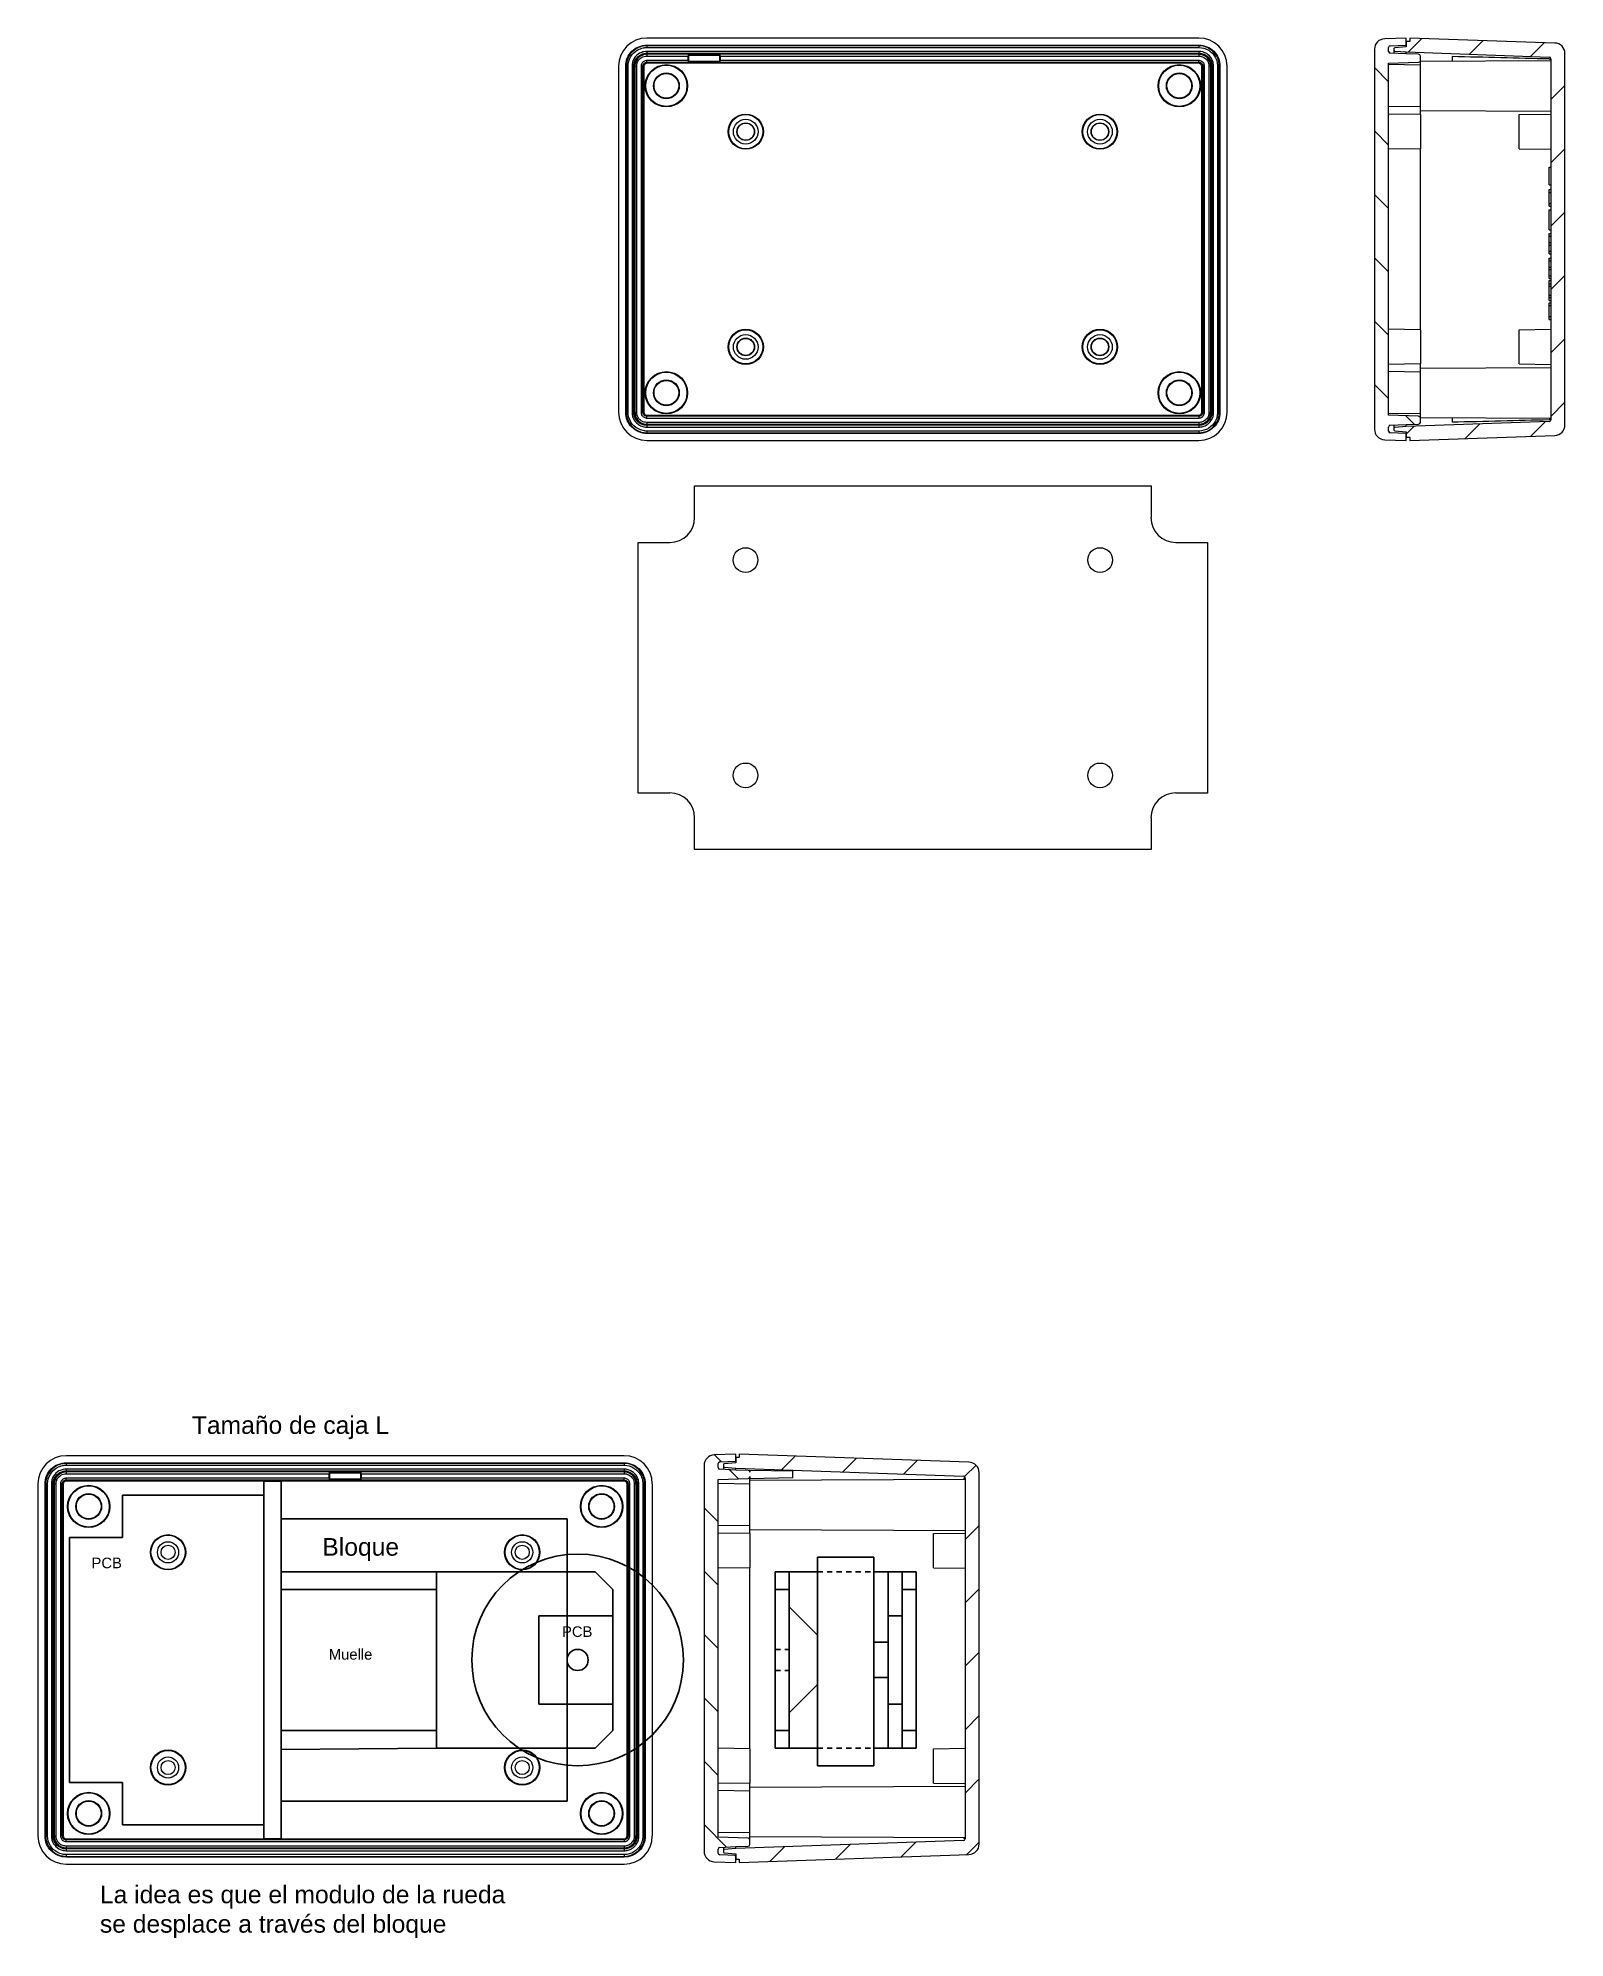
# Model space of a CAD drawing. Header units: millimetres. Extents: x -34 to 182, y -27 to 242.
import ezdxf

# ---------------------------------------------------------------- set-up
doc = ezdxf.new("R2010")
doc.units = ezdxf.units.MM
doc.linetypes.add('JIS_02_0.7', pattern=[1.35, 0.75, -0.6])
for name, color, linetype, lineweight in [('Hatch (ANSI)', 7, 'Continuous', 9), ('Visible (ANSI)', 7, 'Continuous', 9), ('Visible Narrow (ANSI)', 7, 'Continuous', 9)]:
    doc.layers.add(name, color=color, linetype=linetype, lineweight=lineweight)
for name, color, linetype in [('Muelle', 6, 'Continuous'), ('Pared-Carril', 4, 'Continuous'), ('PCB', 3, 'Continuous'), ('Rueda', 2, 'Continuous')]:
    doc.layers.add(name, color=color, linetype=linetype)
doc.styles.get("Standard").update_dxf_attribs({"font": 'arial.ttf'})

msp = doc.modelspace()

# ---------------------------------------------------------------- texts
at = {"attachment_point": 1}
for s, width, insert, char_height in [('Tamaño de caja L', 43.5208, (-12.68, 47.03), 2.5), ('PCB', 5.9822, (-26.9, 26.99), 1.5), ('PCB', 5.9822, (39.79, 17.26), 1.5), ('Muelle', 11.6169, (6.73, 14.04), 1.5), ('La idea es que el modulo de la rueda se desplace a través del bloque ', 61.5002, (-25.71, -19.48), 2.5)]:
    msp.add_mtext_dynamic_manual_height_columns(s, width=width, gutter_width=12.5, heights=[0], dxfattribs=dict(at, insert=insert, char_height=char_height))
at = {"layer": 'Pared-Carril', "insert": (5.82, 29.77), "char_height": 2.5, "attachment_point": 1}
msp.add_mtext_dynamic_manual_height_columns('Bloque', width=16.1839, gutter_width=12.5, heights=[0], dxfattribs=at)

# ---------------------------------------------------------------- hatches: boundary and pattern name
at = {"layer": 'Hatch (ANSI)'}
h = msp.add_hatch(dxfattribs=at)
h.set_pattern_fill('ANSI31', color=256, scale=50.8, angle=90.0002, style=0)
h.set_pattern_definition([(135.0002, (-117.664, -126.864), (-4.49011, -4.490145), [])])
edge = h.paths.add_edge_path()
edge.add_ellipse((156.45, 186.89), major_axis=(-1.5, 0), ratio=1, start_angle=0, end_angle=88)
edge.add_line((156.4, 185.39), (159.45, 185.29))
edge.add_line((159.45, 185.29), (159.45, 185.77))
edge.add_line((159.45, 185.77), (159.45, 186.29))
edge.add_line((159.45, 186.29), (157.19, 186.38))
edge.add_ellipse((157.2, 186.63), major_axis=(-0.011, -0.25), ratio=1, start_angle=272.5, end_angle=360, ccw=False)
edge.add_line((156.95, 186.63), (156.95, 187.19))
edge.add_ellipse((157.2, 187.19), major_axis=(-0.25, 0), ratio=1, start_angle=272.5, end_angle=360, ccw=False)
edge.add_line((157.19, 187.44), (159.45, 187.54))
edge.add_line((159.45, 187.54), (161.21, 187.6))
edge.add_ellipse((161.2, 187.85), major_axis=(0.009, -0.25), ratio=1, start_angle=0, end_angle=88)
edge.add_line((161.45, 187.85), (161.45, 188.47))
edge.add_ellipse((161.2, 188.47), major_axis=(0.25, 0), ratio=1, start_angle=0, end_angle=88)
edge.add_line((161.21, 188.72), (156.95, 188.87))
edge.add_line((156.95, 188.87), (156.95, 238.74))
edge.add_line((156.95, 238.74), (161.21, 238.88))
edge.add_ellipse((161.2, 239.13), major_axis=(0.009, -0.25), ratio=1, start_angle=0, end_angle=88)
edge.add_line((161.45, 239.13), (161.45, 239.76))
edge.add_ellipse((161.2, 239.76), major_axis=(0.25, 0), ratio=1, start_angle=0, end_angle=88)
edge.add_line((161.21, 240.01), (159.45, 240.07))
edge.add_line((159.45, 240.07), (157.19, 240.17))
edge.add_ellipse((157.2, 240.42), major_axis=(-0.011, -0.25), ratio=1, start_angle=272.5, end_angle=360, ccw=False)
edge.add_line((156.95, 240.42), (156.95, 240.97))
edge.add_ellipse((157.2, 240.97), major_axis=(-0.25, 0), ratio=1, start_angle=272.5, end_angle=360, ccw=False)
edge.add_line((157.19, 241.22), (159.45, 241.32))
edge.add_line((159.45, 241.32), (159.45, 241.84))
edge.add_line((159.45, 241.84), (159.45, 242.32))
edge.add_line((159.45, 242.32), (156.4, 242.22))
edge.add_ellipse((156.45, 240.72), major_axis=(-0.05, 1.5), ratio=1, start_angle=0, end_angle=88)
edge.add_line((154.95, 240.72), (154.95, 186.89))
h = msp.add_hatch(dxfattribs=at)
h.set_pattern_fill('ANSI31', color=256, scale=50.8, style=0)
h.set_pattern_definition([(45, (-117.664, -126.864), (-4.49013, 4.49013), [])])
edge = h.paths.add_edge_path()
edge.add_line((159.95, 185.77), (159.95, 185.29))
edge.add_line((159.95, 185.29), (180.5, 186))
edge.add_ellipse((180.45, 187.5), major_axis=(0.05, -1.5), ratio=1, start_angle=0, end_angle=88)
edge.add_line((181.95, 187.5), (181.95, 240.11))
edge.add_ellipse((180.45, 240.11), major_axis=(1.5, 0), ratio=1, start_angle=0, end_angle=88)
edge.add_line((180.5, 241.61), (159.95, 242.32))
edge.add_line((159.95, 242.32), (159.95, 241.84))
edge.add_line((159.95, 241.84), (159.45, 241.84))
edge.add_line((159.45, 241.84), (159.45, 241.32))
edge.add_line((159.45, 241.32), (159.45, 241.09))
edge.add_line((159.45, 241.09), (157.82, 240.95))
edge.add_ellipse((157.83, 240.82), major_axis=(-0.011, 0.125), ratio=1, start_angle=0, end_angle=85)
edge.add_line((157.7, 240.82), (157.7, 240.61))
edge.add_ellipse((157.83, 240.61), major_axis=(-0.125, 0), ratio=1, start_angle=0, end_angle=85)
edge.add_line((157.82, 240.48), (159.45, 240.34))
edge.add_line((159.45, 240.34), (179.71, 239.63))
edge.add_ellipse((179.7, 239.38), major_axis=(0.009, 0.25), ratio=1, start_angle=272, end_angle=360, ccw=False)
edge.add_line((179.95, 239.38), (179.95, 188.23))
edge.add_ellipse((179.7, 188.23), major_axis=(0.25, 0), ratio=1, start_angle=272, end_angle=360, ccw=False)
edge.add_line((179.71, 187.98), (159.45, 187.27))
edge.add_line((159.45, 187.27), (157.82, 187.13))
edge.add_ellipse((157.83, 187), major_axis=(-0.011, 0.125), ratio=1, start_angle=0, end_angle=85)
edge.add_line((157.7, 187), (157.7, 186.79))
edge.add_ellipse((157.83, 186.79), major_axis=(-0.125, 0), ratio=1, start_angle=0, end_angle=85)
edge.add_line((157.82, 186.66), (159.45, 186.52))
edge.add_line((159.45, 186.52), (159.45, 186.29))
edge.add_line((159.45, 186.29), (159.45, 185.77))
edge.add_line((159.45, 185.77), (159.95, 185.77))
h = msp.add_hatch(dxfattribs=at)
h.set_pattern_fill('ANSI31', color=256, scale=50.8, angle=90.0002, style=0)
h.set_pattern_definition([(135.0002, (-206.7, -327.943), (-4.49011, -4.490145), [])])
edge = h.paths.add_edge_path()
edge.add_ellipse((61.42, -14.61), major_axis=(-1.5, 0), ratio=1, start_angle=0, end_angle=88)
edge.add_line((61.36, -16.1), (64.42, -16.21))
edge.add_line((64.42, -16.21), (64.42, -15.73))
edge.add_line((64.42, -15.73), (64.42, -15.21))
edge.add_line((64.42, -15.21), (62.16, -15.11))
edge.add_ellipse((62.17, -14.86), major_axis=(-0.011, -0.25), ratio=1, start_angle=272.5, end_angle=360, ccw=False)
edge.add_line((61.92, -14.86), (61.92, -14.31))
edge.add_ellipse((62.17, -14.31), major_axis=(-0.25, 0), ratio=1, start_angle=272.5, end_angle=360, ccw=False)
edge.add_line((62.16, -14.06), (64.42, -13.96))
edge.add_line((64.42, -13.96), (66.18, -13.9))
edge.add_ellipse((66.17, -13.65), major_axis=(0.009, -0.25), ratio=1, start_angle=0, end_angle=88)
edge.add_line((66.42, -13.65), (66.42, -13.02))
edge.add_ellipse((66.17, -13.02), major_axis=(0.25, 0), ratio=1, start_angle=0, end_angle=88)
edge.add_line((66.18, -12.77), (61.92, -12.62))
edge.add_line((61.92, -12.62), (61.92, 38.08))
edge.add_line((61.92, 38.08), (66.18, 38.23))
edge.add_ellipse((66.17, 38.47), major_axis=(0.009, -0.25), ratio=1, start_angle=0, end_angle=88)
edge.add_line((66.42, 38.47), (66.42, 38.23))
edge.add_line((66.42, 38.23), (72.52, 38.33))
edge.add_line((72.52, 38.33), (72.52, 39.25))
edge.add_line((72.52, 39.25), (66.42, 39.35))
edge.add_line((66.42, 39.35), (66.42, 39.1))
edge.add_ellipse((66.17, 39.1), major_axis=(0.25, 0), ratio=1, start_angle=0, end_angle=88)
edge.add_line((66.18, 39.35), (64.42, 39.41))
edge.add_line((64.42, 39.41), (62.16, 39.51))
edge.add_ellipse((62.17, 39.76), major_axis=(-0.011, -0.25), ratio=1, start_angle=272.5, end_angle=360, ccw=False)
edge.add_line((61.92, 39.76), (61.92, 40.32))
edge.add_ellipse((62.17, 40.32), major_axis=(-0.25, 0), ratio=1, start_angle=272.5, end_angle=360, ccw=False)
edge.add_line((62.16, 40.56), (64.42, 40.66))
edge.add_line((64.42, 40.66), (64.42, 41.18))
edge.add_line((64.42, 41.18), (64.42, 41.66))
edge.add_line((64.42, 41.66), (61.36, 41.56))
edge.add_ellipse((61.42, 40.06), major_axis=(-0.05, 1.5), ratio=1, start_angle=0, end_angle=88)
edge.add_line((59.92, 40.06), (59.92, -14.61))
h = msp.add_hatch(dxfattribs=at)
h.set_pattern_fill('ANSI31', color=256, scale=50.8, style=0)
h.set_pattern_definition([(45, (-206.7, -327.943), (-4.49013, 4.49013), [])])
edge = h.paths.add_edge_path()
edge.add_line((64.92, -15.73), (64.92, -16.21))
edge.add_line((64.92, -16.21), (97.47, -15.07))
edge.add_ellipse((97.42, -13.58), major_axis=(0.05, -1.5), ratio=1, start_angle=0, end_angle=88)
edge.add_line((98.92, -13.58), (98.92, 39.03))
edge.add_ellipse((97.42, 39.03), major_axis=(1.5, 0), ratio=1, start_angle=0, end_angle=88)
edge.add_line((97.47, 40.53), (64.92, 41.66))
edge.add_line((64.92, 41.66), (64.92, 41.18))
edge.add_line((64.92, 41.18), (64.42, 41.18))
edge.add_line((64.42, 41.18), (64.42, 40.66))
edge.add_line((64.42, 40.66), (64.42, 40.43))
edge.add_line((64.42, 40.43), (62.78, 40.29))
edge.add_ellipse((62.79, 40.16), major_axis=(-0.011, 0.125), ratio=1, start_angle=0, end_angle=85)
edge.add_line((62.67, 40.16), (62.67, 39.95))
edge.add_ellipse((62.79, 39.95), major_axis=(-0.125, 0), ratio=1, start_angle=0, end_angle=85)
edge.add_line((62.78, 39.82), (64.42, 39.68))
edge.add_line((64.42, 39.68), (96.68, 38.55))
edge.add_ellipse((96.67, 38.3), major_axis=(0.009, 0.25), ratio=1, start_angle=272, end_angle=360, ccw=False)
edge.add_line((96.92, 38.3), (96.92, -12.85))
edge.add_ellipse((96.67, -12.85), major_axis=(0.25, 0), ratio=1, start_angle=272, end_angle=360, ccw=False)
edge.add_line((96.68, -13.1), (64.42, -14.23))
edge.add_line((64.42, -14.23), (62.78, -14.37))
edge.add_ellipse((62.79, -14.5), major_axis=(-0.011, 0.125), ratio=1, start_angle=0, end_angle=85)
edge.add_line((62.67, -14.5), (62.67, -14.71))
edge.add_ellipse((62.79, -14.71), major_axis=(-0.125, 0), ratio=1, start_angle=0, end_angle=85)
edge.add_line((62.78, -14.83), (64.42, -14.98))
edge.add_line((64.42, -14.98), (64.42, -15.21))
edge.add_line((64.42, -15.21), (64.42, -15.73))
edge.add_line((64.42, -15.73), (64.92, -15.73))

# ---------------------------------------------------------------- linework, layer by layer
for p, q in [((0, 37.85), (-2.5, 37.85)), ((-2.5, 37.85), (-2.5, -12.85)), ((0, 22.5), (0, 37.85)), ((44.5, 25), (22, 25)), ((22, 25), (22, 0)), ((44.5, 25), (47, 22.5)), ((47, 22.5), (44.5, 25)), ((70, 0), (70, 25)), ((70, 25), (76, 25)), ((72, 0), (72, 25)), ((84, 25), (90, 25)), ((86, 0), (86, 25)), ((88, 0), (88, 25)), ((90, 25), (90, 0)), ((47, 2.5), (47, 22.5)), ((70, 22.5), (72, 22.5)), ((88, 22.5), (90, 22.5)), ((76, 16), (72, 20)), ((86, 15), (84, 15)), ((0, -12.85), (0, 12.5)), ((76, 9), (72, 5)), ((86, 10), (84, 10)), ((22, 0), (44.5, 0)), ((47, 2.5), (44.5, 0)), ((70, 2.5), (72, 2.5)), ((70, 0), (72, 0)), ((72, 0), (76, 0)), ((84, 0), (86, 0)), ((86, 0), (88, 0)), ((88, 2.5), (90, 2.5)), ((88, 0), (90, 0)), ((-2.5, -12.85), (0, -12.85))]:
    msp.add_line(p, q)
at = {"linetype": 'JIS_02_0.7'}
for p, q in [((76, 25), (84, 25)), ((70, 14), (72, 14)), ((70, 11), (72, 11)), ((76, 0), (84, 0))]:
    msp.add_line(p, q, dxfattribs=at)
msp.add_circle((42, 12.5), 1.5)
at = {"layer": 'Muelle'}
for p, q in [((0, 22.5), (0, 2.5)), ((0, 22.5), (22, 22.5)), ((22, 22.5), (22, 2.5)), ((0, 2.5), (22, 2.5))]:
    msp.add_line(p, q, dxfattribs=at)
at = {"layer": 'Pared-Carril'}
for p, q in [((0, 32.5), (40.5, 32.5)), ((0, -7.5), (0, 32.5)), ((40.5, 32.5), (40.5, -7.5)), ((22, 25), (0, 25)), ((22, 0), (0, -0.18)), ((0, -7.5), (40.5, -7.5))]:
    msp.add_line(p, q, dxfattribs=at)
at = {"layer": 'PCB'}
for p, q in [((-2.5, 35.85), (-22.5, 35.85)), ((-22.5, 35.85), (-22.5, 29.85)), ((-2.5, 35.85), (-2.5, -10.85)), ((-22.5, 29.85), (-30, 29.85)), ((-30, 29.85), (-30, 12.5)), ((47, 18.75), (36.5, 18.75)), ((36.5, 18.75), (36.5, 6.25)), ((47, 6.25), (47, 18.75)), ((86, 18.75), (88, 18.75)), ((86, 18.75), (86, 6.25)), ((88, 18.75), (88, 6.25)), ((-30, -4.85), (-30, 12.5)), ((36.5, 6.25), (47, 6.25)), ((86, 6.25), (88, 6.25)), ((-22.5, -4.85), (-30, -4.85)), ((-22.5, -10.85), (-22.5, -4.85)), ((-2.5, -10.85), (-22.5, -10.85))]:
    msp.add_line(p, q, dxfattribs=at)
at = {"layer": 'Rueda'}
for p, q in [((76, -2.5), (76, 27.08)), ((76, 27.08), (84, 27.08)), ((84, -2.5), (84, 27.08)), ((76, -2.5), (84, -2.5))]:
    msp.add_line(p, q, dxfattribs=at)
msp.add_circle((42, 12.5), 15, dxfattribs=at)
at = {"layer": 'Visible (ANSI)'}
for p, q in [((130.05, 242.32), (51.81, 242.32)), ((159.45, 242.32), (156.4, 242.22)), ((159.45, 241.32), (159.45, 242.32)), ((180.5, 241.61), (159.95, 242.32)), ((159.95, 242.32), (159.95, 241.84)), ((51.81, 241.32), (130.05, 241.32)), ((57.66, 240.01), (57.66, 239.76)), ((62.21, 240.01), (57.66, 240.01)), ((57.66, 240.01), (57.77, 239.91)), ((57.66, 239.13), (57.66, 239.76)), ((57.77, 238.99), (57.77, 239.91)), ((57.77, 239.91), (62.1, 239.91)), ((62.21, 240.01), (62.1, 239.91)), ((62.1, 239.91), (62.1, 238.99)), ((62.21, 239.76), (62.21, 240.01)), ((62.21, 239.76), (62.21, 239.13)), ((154.95, 240.72), (154.95, 186.89)), ((156.95, 240.42), (156.95, 240.97)), ((157.19, 241.22), (159.45, 241.32)), ((159.45, 240.07), (157.19, 240.17)), ((157.7, 240.82), (157.7, 240.61)), ((159.45, 241.09), (157.82, 240.95)), ((157.82, 240.48), (159.45, 240.34)), ((159.95, 241.84), (159.45, 241.84)), ((159.45, 241.84), (159.45, 241.09)), ((159.45, 240.34), (179.71, 239.63)), ((159.45, 240.07), (159.45, 240.34)), ((161.21, 240.01), (159.45, 240.07)), ((161.45, 239.13), (161.45, 239.76)), ((165.95, 239.7), (165.95, 239.07)), ((181.95, 187.5), (181.95, 240.11)), ((47.81, 238.33), (47.81, 189.28)), ((48.81, 189.28), (48.81, 238.33)), ((51.4, 238.33), (51.4, 189.28)), ((130.05, 238.74), (51.81, 238.74)), ((57.66, 239.13), (57.66, 238.88)), ((57.66, 238.88), (57.77, 238.99)), ((57.66, 238.88), (62.21, 238.88)), ((62.1, 238.99), (57.77, 238.99)), ((62.21, 238.88), (62.1, 238.99)), ((62.21, 238.88), (62.21, 239.13)), ((130.46, 189.28), (130.46, 238.33)), ((133.05, 238.33), (133.05, 189.28)), ((134.05, 189.28), (134.05, 238.33)), ((156.95, 238.74), (161.21, 238.88)), ((156.95, 188.87), (156.95, 238.74)), ((161.45, 238.48), (156.95, 238.55)), ((161.45, 239.05), (179.95, 239.14)), ((161.45, 232.05), (161.45, 239.05)), ((179.95, 239.38), (179.95, 188.23)), ((161.45, 232.63), (156.95, 232.55)), ((161.45, 231.48), (156.95, 231.55)), ((161.45, 232.05), (179.95, 231.97)), ((161.45, 231.48), (161.45, 232.05)), ((175.45, 231.48), (179.95, 231.55)), ((161.45, 231.48), (161.45, 226.63)), ((175.45, 226.63), (175.45, 231.48)), ((161.45, 226.63), (156.95, 226.55)), ((161.45, 200.98), (161.45, 226.63)), ((175.45, 226.63), (179.95, 226.55)), ((179.7, 224.01), (179.95, 224.01)), ((179.7, 221.53), (179.7, 222.61)), ((179.7, 221.53), (179.95, 221.53)), ((179.7, 220.45), (179.7, 220.86)), ((179.7, 220.86), (179.95, 220.86)), ((179.7, 218.88), (179.7, 220.45)), ((179.7, 220.45), (179.95, 220.45)), ((179.7, 218.5), (179.7, 218.88)), ((179.7, 218.88), (179.95, 218.88)), ((179.7, 218.5), (179.95, 218.5)), ((179.7, 217.99), (179.95, 217.99)), ((179.7, 215.12), (179.95, 215.12)), ((179.7, 214.22), (179.7, 214.6)), ((179.7, 214.6), (179.95, 214.6)), ((179.7, 213.34), (179.7, 214.22)), ((179.7, 214.22), (179.95, 214.22)), ((179.7, 212.99), (179.7, 213.34)), ((179.7, 213.34), (179.95, 213.34)), ((179.7, 212.12), (179.7, 212.99)), ((179.7, 212.99), (179.95, 212.99)), ((179.7, 211.74), (179.7, 212.12)), ((179.7, 212.12), (179.95, 212.12)), ((179.7, 211.74), (179.95, 211.74)), ((179.7, 210.73), (179.7, 211.11)), ((179.7, 211.11), (179.95, 211.11)), ((179.7, 209.85), (179.7, 210.73)), ((179.7, 210.73), (179.95, 210.73)), ((179.7, 209.5), (179.7, 209.85)), ((179.7, 209.85), (179.95, 209.85)), ((179.7, 208.63), (179.7, 209.5)), ((179.7, 209.5), (179.95, 209.5)), ((179.7, 208.24), (179.7, 208.63)), ((179.7, 208.63), (179.95, 208.63)), ((179.7, 208.24), (179.95, 208.24)), ((179.7, 207.94), (179.95, 207.94)), ((179.7, 207.49), (179.7, 207.94)), ((179.7, 207.49), (179.95, 207.49)), ((179.7, 207.14), (179.7, 207.49)), ((179.7, 205.88), (179.7, 207.14)), ((179.7, 207.14), (179.95, 207.14)), ((179.7, 205.55), (179.7, 205.88)), ((179.7, 205.88), (179.95, 205.88)), ((179.7, 205.13), (179.7, 205.55)), ((179.7, 205.55), (179.95, 205.55)), ((179.7, 205.13), (179.95, 205.13)), ((179.7, 204.4), (179.7, 204.8)), ((179.7, 204.8), (179.95, 204.8)), ((179.7, 202.85), (179.7, 204.4)), ((179.7, 204.4), (179.95, 204.4)), ((179.7, 202.45), (179.7, 202.85)), ((179.7, 202.85), (179.95, 202.85)), ((179.7, 202.45), (179.95, 202.45)), ((161.45, 200.98), (156.95, 201.05)), ((161.45, 200.98), (161.45, 196.13)), ((175.45, 200.98), (179.95, 201.05)), ((175.45, 196.13), (175.45, 200.98)), ((161.45, 196.13), (156.95, 196.05)), ((161.45, 194.98), (156.95, 195.05)), ((161.45, 195.55), (161.45, 196.13)), ((161.45, 195.55), (179.95, 195.64)), ((161.45, 188.55), (161.45, 195.55)), ((175.45, 196.13), (179.95, 196.05)), ((51.81, 188.87), (130.05, 188.87)), ((161.45, 189.13), (156.95, 189.05)), ((161.21, 188.72), (156.95, 188.87)), ((161.45, 188.55), (179.95, 188.47)), ((161.45, 187.85), (161.45, 188.47)), ((165.95, 188.53), (165.95, 187.91)), ((130.05, 186.29), (51.81, 186.29)), ((156.95, 186.63), (156.95, 187.19)), ((157.19, 187.44), (159.45, 187.54)), ((159.45, 186.29), (157.19, 186.38)), ((157.7, 187), (157.7, 186.79)), ((159.45, 187.27), (157.82, 187.13)), ((157.82, 186.66), (159.45, 186.52)), ((179.71, 187.98), (159.45, 187.27)), ((159.45, 187.54), (161.21, 187.6)), ((159.45, 187.27), (159.45, 187.54)), ((159.45, 186.52), (159.45, 185.77)), ((159.45, 185.29), (159.45, 186.29)), ((159.45, 185.77), (159.95, 185.77)), ((159.95, 185.29), (180.5, 186)), ((159.95, 185.77), (159.95, 185.29)), ((51.81, 185.29), (130.05, 185.29)), ((156.4, 185.39), (159.45, 185.29)), ((58.58, 174.36), (58.58, 178.85)), ((58.58, 178.85), (123.28, 178.85)), ((123.28, 178.85), (123.28, 174.36)), ((50.58, 135.34), (50.58, 170.85)), ((50.58, 170.85), (55.08, 170.85)), ((126.78, 170.85), (131.28, 170.85)), ((131.28, 170.85), (131.28, 135.34)), ((55.08, 135.34), (50.58, 135.34)), ((131.28, 135.34), (126.78, 135.34)), ((58.58, 127.34), (58.58, 131.84)), ((123.28, 131.84), (123.28, 127.34)), ((123.28, 127.34), (58.58, 127.34)), ((48.59, 41.44), (-30.49, 41.44)), ((-30.49, 40.44), (48.59, 40.44)), ((64.42, 41.66), (61.36, 41.56)), ((62.16, 40.56), (64.42, 40.66)), ((64.42, 40.43), (62.78, 40.29)), ((64.42, 40.66), (64.42, 41.66)), ((64.92, 41.18), (64.42, 41.18)), ((64.42, 41.18), (64.42, 40.43)), ((97.47, 40.53), (64.92, 41.66)), ((64.92, 41.66), (64.92, 41.18)), ((48.59, 37.85), (-30.49, 37.85)), ((6.77, 39.13), (6.77, 38.88)), ((11.32, 39.13), (6.77, 39.13)), ((6.77, 39.13), (6.88, 39.02)), ((6.77, 38.25), (6.77, 38.88)), ((6.77, 38.25), (6.77, 38)), ((6.77, 38), (6.88, 38.11)), ((6.77, 38), (11.32, 38)), ((6.88, 38.11), (6.88, 39.02)), ((6.88, 39.02), (11.22, 39.02)), ((11.22, 38.11), (6.88, 38.11)), ((11.32, 39.13), (11.22, 39.02)), ((11.22, 39.02), (11.22, 38.11)), ((11.32, 38), (11.22, 38.11)), ((11.32, 38.88), (11.32, 39.13)), ((11.32, 38.88), (11.32, 38.25)), ((11.32, 38), (11.32, 38.25)), ((59.92, 40.06), (59.92, -14.61)), ((61.92, 39.76), (61.92, 40.32)), ((61.92, 38.08), (66.18, 38.23)), ((61.92, -12.62), (61.92, 38.08)), ((64.42, 39.41), (62.16, 39.51)), ((62.67, 40.16), (62.67, 39.95)), ((62.78, 39.82), (64.42, 39.68)), ((64.42, 39.68), (96.68, 38.55)), ((64.42, 39.41), (64.42, 39.68)), ((66.18, 39.35), (64.42, 39.41)), ((72.52, 39.25), (66.42, 39.35)), ((66.42, 39.35), (66.42, 39.1)), ((66.42, 38.47), (66.42, 38.23)), ((66.42, 38.23), (72.52, 38.33)), ((66.42, 37.98), (96.92, 38.11)), ((66.42, 30.98), (66.42, 37.98)), ((72.52, 38.33), (72.52, 39.25)), ((96.92, 38.3), (96.92, -12.85)), ((98.92, -13.58), (98.92, 39.03)), ((-34.49, 37.44), (-34.49, -12.44)), ((-33.49, -12.44), (-33.49, 37.44)), ((-30.9, 37.44), (-30.9, -12.44)), ((49, -12.44), (49, 37.44)), ((51.59, 37.44), (51.59, -12.44)), ((52.59, -12.44), (52.59, 37.44)), ((66.42, 37.4), (61.92, 37.48)), ((66.42, 31.55), (61.92, 31.48)), ((66.42, 30.4), (61.92, 30.48)), ((66.42, 30.98), (96.92, 30.84)), ((66.42, 30.4), (66.42, 30.98)), ((66.42, 30.4), (66.42, 25.55)), ((92.42, 30.4), (96.92, 30.48)), ((92.42, 25.55), (92.42, 30.4)), ((66.42, 25.55), (61.92, 25.48)), ((66.42, -0.1), (66.42, 25.55)), ((92.42, 25.55), (96.92, 25.48)), ((66.42, -0.1), (61.92, -0.02)), ((66.42, -0.1), (66.42, -4.95)), ((92.42, -0.1), (96.92, -0.02)), ((92.42, -4.95), (92.42, -0.1)), ((66.42, -4.95), (61.92, -5.02)), ((66.42, -5.52), (66.42, -4.95)), ((92.42, -4.95), (96.92, -5.02)), ((66.42, -6.1), (61.92, -6.02)), ((66.42, -5.52), (96.92, -5.39)), ((66.42, -12.52), (66.42, -5.52)), ((-30.49, -12.85), (48.59, -12.85)), ((66.42, -11.95), (61.92, -12.02)), ((66.18, -12.77), (61.92, -12.62)), ((96.68, -13.1), (64.42, -14.23)), ((66.42, -12.52), (96.92, -12.66)), ((66.42, -13.65), (66.42, -13.02)), ((48.59, -15.44), (-30.49, -15.44)), ((61.36, -16.1), (64.42, -16.21)), ((61.92, -14.86), (61.92, -14.31)), ((62.16, -14.06), (64.42, -13.96)), ((64.42, -15.21), (62.16, -15.11)), ((62.67, -14.5), (62.67, -14.71)), ((64.42, -14.23), (62.78, -14.37)), ((62.78, -14.83), (64.42, -14.98)), ((64.42, -13.96), (66.18, -13.9)), ((64.42, -14.23), (64.42, -13.96)), ((64.42, -14.98), (64.42, -15.73)), ((64.42, -16.21), (64.42, -15.21)), ((64.42, -15.73), (64.92, -15.73)), ((64.92, -16.21), (97.47, -15.07)), ((64.92, -15.73), (64.92, -16.21)), ((-30.49, -16.44), (48.59, -16.44))]:
    msp.add_line(p, q, dxfattribs=at)
for centre, radius in [((54.58, 235.55), 3), ((54.58, 235.55), 2.92), ((54.58, 235.55), 1.83), ((54.58, 235.55), 1.75), ((127.28, 235.55), 3), ((127.28, 235.55), 2.92), ((127.28, 235.55), 1.83), ((127.28, 235.55), 1.75), ((65.83, 229.05), 2.5), ((116.03, 229.05), 2.5), ((65.83, 229.05), 2.42), ((65.83, 229.05), 1.75), ((65.83, 229.05), 1.25), ((65.83, 229.05), 1.21), ((116.03, 229.05), 2.42), ((116.03, 229.05), 1.75), ((116.03, 229.05), 1.25), ((116.03, 229.05), 1.21), ((65.83, 198.55), 2.5), ((65.83, 198.55), 2.42), ((65.83, 198.55), 1.75), ((65.83, 198.55), 1.25), ((65.83, 198.55), 1.21), ((116.03, 198.55), 2.5), ((116.03, 198.55), 2.42), ((116.03, 198.55), 1.75), ((116.03, 198.55), 1.25), ((116.03, 198.55), 1.21), ((54.58, 192.05), 3), ((54.58, 192.05), 2.92), ((54.58, 192.05), 1.83), ((127.28, 192.05), 3), ((127.28, 192.05), 2.92), ((127.28, 192.05), 1.83), ((54.58, 192.05), 1.75), ((127.28, 192.05), 1.75), ((65.8, 168.35), 1.75), ((116.06, 168.35), 1.75), ((65.8, 137.84), 1.75), ((116.06, 137.84), 1.75), ((-27.3, 34.25), 3), ((-27.3, 34.25), 2.92), ((-27.3, 34.25), 1.83), ((-27.3, 34.25), 1.75), ((45.4, 34.25), 3), ((45.4, 34.25), 2.92), ((45.4, 34.25), 1.83), ((45.4, 34.25), 1.75), ((-16.05, 27.75), 2.5), ((-16.05, 27.75), 2.42), ((34.15, 27.75), 2.5), ((34.15, 27.75), 2.42), ((-16.05, 27.75), 1.5), ((-16.05, 27.75), 1), ((34.15, 27.75), 1.5), ((34.15, 27.75), 1), ((-16.05, -2.75), 2.5), ((-16.05, -2.75), 2.42), ((-16.05, -2.75), 1.5), ((-16.05, -2.75), 1), ((34.15, -2.75), 2.5), ((34.15, -2.75), 2.42), ((34.15, -2.75), 1.5), ((34.15, -2.75), 1), ((-27.3, -9.25), 3), ((-27.3, -9.25), 2.92), ((-27.3, -9.25), 1.83), ((-27.3, -9.25), 1.75), ((45.4, -9.25), 3), ((45.4, -9.25), 2.92), ((45.4, -9.25), 1.83), ((45.4, -9.25), 1.75)]:
    msp.add_circle(centre, radius, dxfattribs=at)
for centre, radius, start, end in [((156.45, 240.72), 1.5, 92, 180), ((157.2, 240.97), 0.25, 92.5, 180), ((157.2, 240.42), 0.25, 180, 267.5), ((157.83, 240.82), 0.125, 95, 180), ((157.83, 240.61), 0.125, 180, 265), ((161.2, 239.76), 0.25, 0, 88), ((179.7, 239.38), 0.25, 0, 88), ((180.45, 240.11), 1.5, 0, 88), ((161.2, 239.13), 0.25, 272, 0), ((161.2, 188.47), 0.25, 0, 88), ((156.45, 186.89), 1.5, 180, 268), ((157.2, 187.19), 0.25, 92.5, 180), ((157.2, 186.63), 0.25, 180, 267.5), ((157.83, 187), 0.125, 95, 180), ((157.83, 186.79), 0.125, 180, 265), ((161.2, 187.85), 0.25, 272, 0), ((179.7, 188.23), 0.25, 272, 0), ((180.45, 187.5), 1.5, 272, 0), ((55.08, 174.36), 3.51, 270, 0), ((126.78, 174.36), 3.51, 180, 270), ((55.08, 131.84), 3.51, 0, 90), ((126.78, 131.84), 3.51, 90, 180), ((61.42, 40.06), 1.5, 92, 180), ((62.17, 40.32), 0.25, 92.5, 180), ((97.42, 39.03), 1.5, 0, 88), ((62.17, 39.76), 0.25, 180, 267.5), ((62.79, 40.16), 0.125, 95, 180), ((62.79, 39.95), 0.125, 180, 265), ((66.17, 39.1), 0.25, 0, 88), ((66.17, 38.47), 0.25, 272, 0), ((96.67, 38.3), 0.25, 0, 88), ((66.17, -13.02), 0.25, 0, 88), ((96.67, -12.85), 0.25, 272, 0), ((61.42, -14.61), 1.5, 180, 268), ((62.17, -14.31), 0.25, 92.5, 180), ((62.17, -14.86), 0.25, 180, 267.5), ((62.79, -14.5), 0.125, 95, 180), ((62.79, -14.71), 0.125, 180, 265), ((66.17, -13.65), 0.25, 272, 0), ((97.42, -13.58), 1.5, 272, 0)]:
    msp.add_arc(centre, radius, start, end, dxfattribs=at)
for centre, major_axis, ratio, start_param, end_param in [((51.81, 238.32), (-2.83, 2.83), 0.998783, 5.498396, 7.067974), ((130.05, 238.32), (2.83, 2.83), 0.998783, 5.498396, 7.067974), ((151.31, 238.62), (-114.58, 2.59), 0.012351, 4.462133, 4.584503), ((51.81, 189.29), (-2.83, -2.83), 0.998783, 5.498396, 7.067974), ((130.05, 189.29), (2.83, -2.83), 0.998783, 5.498396, 7.067974), ((151.31, 188.99), (-114.58, -2.59), 0.012351, 1.698683, 1.821053), ((-30.49, 37.44), (-2.83, 2.83), 0.998783, 5.498396, 7.067974), ((48.58, 37.44), (2.83, 2.83), 0.998783, 5.498396, 7.067974), ((-30.49, -12.44), (-2.83, -2.83), 0.998783, 5.498396, 7.067974), ((48.58, -12.44), (2.83, -2.83), 0.998783, 5.498396, 7.067974)]:
    msp.add_ellipse(centre, major_axis=major_axis, ratio=ratio, start_param=start_param, end_param=end_param, dxfattribs=at)
for points in [[(48.81, 238.33), (48.81, 239.11), (49.46, 240.67), (51.02, 241.32), (51.81, 241.32)], [(130.05, 241.32), (130.84, 241.32), (132.4, 240.67), (133.05, 239.11), (133.05, 238.33)], [(51.81, 186.29), (51.02, 186.29), (49.46, 186.94), (48.81, 188.5), (48.81, 189.28)], [(133.05, 189.28), (133.05, 188.5), (132.4, 186.94), (130.84, 186.29), (130.05, 186.29)], [(-33.49, 37.44), (-33.49, 38.23), (-32.84, 39.79), (-31.28, 40.44), (-30.49, 40.44)], [(48.59, 40.44), (49.38, 40.44), (50.94, 39.79), (51.59, 38.23), (51.59, 37.44)], [(-30.49, -15.44), (-31.28, -15.44), (-32.84, -14.79), (-33.49, -13.23), (-33.49, -12.44)], [(51.59, -12.44), (51.59, -13.23), (50.94, -14.79), (49.38, -15.44), (48.59, -15.44)]]:
    msp.add_open_spline(points, degree=3, dxfattribs=at)
for points, knots in [([(157.7, 240.61), (157.7, 240.61), (157.7, 240.49), (157.7, 240.23), (157.7, 240.19), (157.7, 240.15)], [0, 0, 0, 0, 0.1257419, 0.1257419, 0.1459978, 0.1459978, 0.1459978, 0.1459978]), ([(51.81, 238.74), (51.77, 238.74), (51.67, 238.72), (51.56, 238.66), (51.48, 238.58), (51.41, 238.47), (51.4, 238.36), (51.4, 238.33)], [-7.067831, -7.067831, -7.067831, -7.067831, -6.783905, -6.283185, -6.283185, -5.782466, -5.498563, -5.498563, -5.498563, -5.498563]), ([(130.46, 238.33), (130.46, 238.36), (130.45, 238.47), (130.38, 238.58), (130.3, 238.66), (130.19, 238.72), (130.09, 238.74), (130.05, 238.74)], [-7.067831, -7.067831, -7.067831, -7.067831, -6.783905, -6.283185, -6.283185, -5.782466, -5.498563, -5.498563, -5.498563, -5.498563]), ([(161.45, 239.05), (161.45, 239.07), (161.45, 239.09), (161.45, 239.12), (161.45, 239.13), (161.45, 239.13)], [0.0904999, 0.0904999, 0.0904999, 0.0904999, 0.10408261, 0.10408261, 0.12616074, 0.12616074, 0.12616074, 0.12616074]), ([(179.71, 239.35), (179.74, 239.35), (179.77, 239.35), (179.83, 239.33), (179.85, 239.32), (179.9, 239.29), (179.92, 239.27), (179.95, 239.22), (179.95, 239.2), (179.95, 239.17)], [-0.03904626, -0.03904626, -0.03904626, -0.03904626, -0.03001258, -0.03001258, -0.02089807, -0.02089807, -0.01059339, -0.01059339, 0, 0, 0, 0]), ([(179.7, 222.61), (179.7, 222.8), (179.7, 223.06), (179.7, 223.4), (179.7, 223.5), (179.7, 223.69), (179.7, 223.79), (179.7, 223.99), (179.7, 224.01), (179.7, 224.01)], [-0.2026089, -0.2026089, -0.2026089, -0.2026089, -0.1320803, -0.1320803, -0.0934148, -0.0934148, -0.0554608, -0.0554608, 0, 0, 0, 0]), ([(179.7, 216.56), (179.7, 216.66), (179.7, 216.77), (179.7, 216.98), (179.7, 217.08), (179.7, 217.38), (179.7, 217.5), (179.7, 217.71), (179.7, 217.8), (179.7, 217.95), (179.7, 217.99), (179.7, 217.99)], [-0.1610563, -0.1610563, -0.1610563, -0.1610563, -0.150896, -0.150896, -0.1408522, -0.1408522, -0.1193939, -0.1193939, -0.0720883, -0.0720883, 0, 0, 0, 0]), ([(179.7, 215.12), (179.7, 215.12), (179.7, 215.13), (179.7, 215.18), (179.7, 215.22), (179.7, 215.32), (179.7, 215.41), (179.7, 215.68), (179.7, 215.83), (179.7, 216.17), (179.7, 216.36), (179.7, 216.56)], [-0.2838564, -0.2838564, -0.2838564, -0.2838564, -0.2281, -0.2281, -0.1727104, -0.1727104, -0.1109445, -0.1109445, -0.0590386, -0.0590386, 0, 0, 0, 0]), ([(51.4, 189.28), (51.4, 189.24), (51.41, 189.14), (51.48, 189.03), (51.56, 188.95), (51.67, 188.89), (51.77, 188.87), (51.81, 188.87)], [-7.067831, -7.067831, -7.067831, -7.067831, -6.783905, -6.283185, -6.283185, -5.782466, -5.498563, -5.498563, -5.498563, -5.498563]), ([(130.05, 188.87), (130.09, 188.87), (130.19, 188.89), (130.3, 188.95), (130.38, 189.03), (130.45, 189.14), (130.46, 189.24), (130.46, 189.28)], [-7.067831, -7.067831, -7.067831, -7.067831, -6.783905, -6.283185, -6.283185, -5.782466, -5.498563, -5.498563, -5.498563, -5.498563]), ([(161.45, 188.47), (161.45, 188.47), (161.45, 188.47), (161.45, 188.47), (161.45, 188.47), (161.45, 188.49), (161.45, 188.52), (161.45, 188.54), (161.45, 188.55)], [-0.00000313, -0.00000313, -0.00000313, -0.00000313, 0, 0, 0, 0.02239353, 0.02239353, 0.03563751, 0.03563751, 0.03563751, 0.03563751]), ([(157.7, 187.46), (157.7, 187.41), (157.7, 187.36), (157.7, 187.22), (157.7, 187.14), (157.7, 187.03), (157.7, 187), (157.7, 187)], [0.2082048, 0.2082048, 0.2082048, 0.2082048, 0.2346592, 0.2346592, 0.2913316, 0.2913316, 0.3542025, 0.3542025, 0.3542025, 0.3542025]), ([(179.95, 188.44), (179.95, 188.41), (179.95, 188.39), (179.92, 188.35), (179.91, 188.33), (179.86, 188.29), (179.83, 188.28), (179.78, 188.26), (179.75, 188.26), (179.71, 188.26)], [-0.03898172, -0.03898172, -0.03898172, -0.03898172, -0.02927048, -0.02927048, -0.01920881, -0.01920881, -0.00950064, -0.00950064, 0, 0, 0, 0]), ([(-30.49, 37.85), (-30.53, 37.85), (-30.63, 37.84), (-30.74, 37.77), (-30.82, 37.69), (-30.89, 37.58), (-30.9, 37.48), (-30.9, 37.44)], [-7.067831, -7.067831, -7.067831, -7.067831, -6.783905, -6.283185, -6.283185, -5.782466, -5.498563, -5.498563, -5.498563, -5.498563]), ([(49, 37.44), (49, 37.48), (48.99, 37.58), (48.92, 37.69), (48.84, 37.77), (48.73, 37.84), (48.63, 37.85), (48.59, 37.85)], [-7.067831, -7.067831, -7.067831, -7.067831, -6.783905, -6.283185, -6.283185, -5.782466, -5.498563, -5.498563, -5.498563, -5.498563]), ([(62.67, 39.95), (62.67, 39.95), (62.67, 39.83), (62.67, 39.57), (62.67, 39.53), (62.67, 39.49)], [0, 0, 0, 0, 0.1257419, 0.1257419, 0.1460059, 0.1460059, 0.1460059, 0.1460059]), ([(66.42, 37.98), (66.42, 38.01), (66.42, 38.04), (66.42, 38.11), (66.42, 38.15), (66.42, 38.2), (66.42, 38.21), (66.42, 38.23)], [0.03164288, 0.03164288, 0.03164288, 0.03164288, 0.04257925, 0.04257925, 0.05519533, 0.05519533, 0.06123301, 0.06123301, 0.06123301, 0.06123301]), ([(96.68, 38.27), (96.71, 38.27), (96.74, 38.27), (96.79, 38.25), (96.82, 38.24), (96.86, 38.21), (96.88, 38.19), (96.91, 38.15), (96.91, 38.13), (96.92, 38.11)], [-0.03904626, -0.03904626, -0.03904626, -0.03904626, -0.03001258, -0.03001258, -0.02089807, -0.02089807, -0.01059339, -0.01059339, -0.00228334, -0.00228334, -0.00228334, -0.00228334]), ([(-30.9, -12.44), (-30.9, -12.48), (-30.89, -12.58), (-30.82, -12.69), (-30.74, -12.77), (-30.63, -12.84), (-30.53, -12.85), (-30.49, -12.85)], [-7.067831, -7.067831, -7.067831, -7.067831, -6.783905, -6.283185, -6.283185, -5.782466, -5.498563, -5.498563, -5.498563, -5.498563]), ([(48.59, -12.85), (48.63, -12.85), (48.73, -12.84), (48.84, -12.77), (48.92, -12.69), (48.99, -12.58), (49, -12.48), (49, -12.44)], [-7.067831, -7.067831, -7.067831, -7.067831, -6.783905, -6.283185, -6.283185, -5.782466, -5.498563, -5.498563, -5.498563, -5.498563]), ([(66.42, -13.02), (66.42, -13.02), (66.42, -13.02), (66.42, -13.02), (66.42, -13.02), (66.42, -13.01), (66.42, -12.97), (66.42, -12.94), (66.42, -12.89), (66.42, -12.87), (66.42, -12.82), (66.42, -12.8), (66.42, -12.75), (66.42, -12.71), (66.42, -12.62), (66.42, -12.57), (66.42, -12.52)], [-0.00000313, -0.00000313, -0.00000313, -0.00000313, 0, 0, 0, 0.02239353, 0.02239353, 0.04257925, 0.04257925, 0.05519533, 0.05519533, 0.06308037, 0.06308037, 0.07885046, 0.07885046, 0.09448321, 0.09448321, 0.09448321, 0.09448321]), ([(96.92, -12.66), (96.91, -12.67), (96.91, -12.69), (96.89, -12.73), (96.87, -12.75), (96.83, -12.78), (96.8, -12.8), (96.74, -12.82), (96.71, -12.82), (96.68, -12.82)], [-0.03670248, -0.03670248, -0.03670248, -0.03670248, -0.02927048, -0.02927048, -0.01920881, -0.01920881, -0.00950064, -0.00950064, 0, 0, 0, 0]), ([(62.67, -14.04), (62.67, -14.09), (62.67, -14.14), (62.67, -14.28), (62.67, -14.36), (62.67, -14.47), (62.67, -14.5), (62.67, -14.5)], [0.2081967, 0.2081967, 0.2081967, 0.2081967, 0.2346592, 0.2346592, 0.2913316, 0.2913316, 0.3542025, 0.3542025, 0.3542025, 0.3542025])]:
    msp.add_open_spline(points, degree=3, knots=knots, dxfattribs=at)
at = {"layer": 'Visible Narrow (ANSI)'}
for p, q in [((51.81, 241.22), (51.81, 240.97)), ((130.05, 241.22), (51.81, 241.22)), ((51.81, 240.97), (130.05, 240.97)), ((51.81, 240.42), (51.81, 240.17)), ((130.05, 240.42), (51.81, 240.42)), ((51.81, 240.17), (130.05, 240.17)), ((51.81, 240.07), (51.81, 240.01)), ((130.05, 240.07), (51.81, 240.07)), ((51.81, 240.01), (51.81, 239.76)), ((57.66, 240.01), (51.81, 240.01)), ((51.81, 239.76), (57.66, 239.76)), ((130.05, 240.01), (62.21, 240.01)), ((62.21, 239.76), (130.05, 239.76)), ((130.05, 241.32), (130.05, 241.22)), ((130.05, 241.22), (130.05, 240.97)), ((130.05, 240.42), (130.05, 240.17)), ((130.05, 240.07), (130.05, 240.17)), ((130.05, 240.01), (130.05, 239.76)), ((48.81, 238.33), (48.91, 238.33)), ((48.91, 238.33), (49.16, 238.33)), ((48.91, 238.33), (48.91, 189.28)), ((49.16, 189.28), (49.16, 238.33)), ((49.96, 238.33), (49.71, 238.33)), ((49.71, 238.33), (49.71, 189.28)), ((49.96, 189.28), (49.96, 238.33)), ((50.06, 238.33), (49.96, 238.33)), ((50.06, 238.33), (50.06, 189.28)), ((50.12, 238.33), (50.37, 238.33)), ((50.12, 238.33), (50.12, 189.28)), ((50.37, 189.28), (50.37, 238.33)), ((51, 238.33), (51, 189.28)), ((51, 238.33), (51.25, 238.33)), ((51.25, 189.28), (51.25, 238.33)), ((51.31, 238.33), (51.4, 238.33)), ((57.66, 239.13), (51.81, 239.13)), ((51.81, 238.88), (57.66, 238.88)), ((51.81, 238.82), (51.81, 238.88)), ((130.05, 239.13), (62.21, 239.13)), ((62.21, 238.88), (130.05, 238.88)), ((130.05, 238.88), (130.05, 239.13)), ((130.05, 238.82), (130.05, 238.74)), ((130.55, 238.33), (130.61, 238.33)), ((130.61, 238.33), (130.61, 189.28)), ((130.86, 189.28), (130.86, 238.33)), ((131.49, 238.33), (131.49, 189.28)), ((131.49, 238.33), (131.74, 238.33)), ((131.74, 189.28), (131.74, 238.33)), ((131.8, 238.33), (131.74, 238.33)), ((131.8, 189.28), (131.8, 238.33)), ((132.15, 238.33), (131.9, 238.33)), ((131.9, 238.33), (131.9, 189.28)), ((132.15, 189.28), (132.15, 238.33)), ((132.7, 238.33), (132.7, 189.28)), ((132.95, 238.33), (132.7, 238.33)), ((132.95, 189.28), (132.95, 238.33)), ((49.16, 189.28), (48.91, 189.28)), ((49.96, 189.28), (49.71, 189.28)), ((50.06, 189.28), (50.12, 189.28)), ((50.12, 189.28), (50.37, 189.28)), ((51.31, 189.28), (51.25, 189.28)), ((51.81, 188.79), (51.81, 188.87)), ((51.81, 188.47), (51.81, 188.72)), ((130.05, 188.72), (51.81, 188.72)), ((51.81, 188.47), (130.05, 188.47)), ((130.05, 188.79), (130.05, 188.72)), ((130.55, 189.28), (130.46, 189.28)), ((130.61, 189.28), (130.86, 189.28)), ((131.49, 189.28), (131.74, 189.28)), ((131.8, 189.28), (131.9, 189.28)), ((132.15, 189.28), (131.9, 189.28)), ((132.7, 189.28), (132.95, 189.28)), ((133.05, 189.28), (132.95, 189.28)), ((130.05, 187.85), (51.81, 187.85)), ((51.81, 187.85), (51.81, 187.6)), ((51.81, 187.6), (130.05, 187.6)), ((51.81, 187.54), (130.05, 187.54)), ((51.81, 187.54), (51.81, 187.44)), ((51.81, 187.44), (51.81, 187.19)), ((130.05, 187.44), (51.81, 187.44)), ((51.81, 187.19), (130.05, 187.19)), ((130.05, 186.63), (51.81, 186.63)), ((51.81, 186.63), (51.81, 186.38)), ((51.81, 186.38), (130.05, 186.38)), ((51.81, 186.29), (51.81, 186.38)), ((130.05, 187.85), (130.05, 187.6)), ((130.05, 187.54), (130.05, 187.6)), ((130.05, 187.44), (130.05, 187.19)), ((130.05, 186.63), (130.05, 186.38)), ((48.59, 40.44), (48.59, 40.34)), ((-30.49, 40.34), (-30.49, 40.09)), ((48.59, 40.34), (-30.49, 40.34)), ((-30.49, 40.09), (48.59, 40.09)), ((-30.49, 39.54), (-30.49, 39.29)), ((48.59, 39.54), (-30.49, 39.54)), ((-30.49, 39.29), (48.59, 39.29)), ((-30.49, 39.19), (-30.49, 39.13)), ((48.59, 39.19), (-30.49, 39.19)), ((-30.49, 39.13), (-30.49, 38.88)), ((6.77, 39.13), (-30.49, 39.13)), ((-30.49, 38.88), (6.77, 38.88)), ((6.77, 38.25), (-30.49, 38.25)), ((-30.49, 38), (6.77, 38)), ((-30.49, 37.94), (-30.49, 38)), ((48.59, 39.13), (11.32, 39.13)), ((11.32, 38.88), (48.59, 38.88)), ((48.59, 38.25), (11.32, 38.25)), ((11.32, 38), (48.59, 38)), ((48.59, 40.34), (48.59, 40.09)), ((48.59, 39.54), (48.59, 39.29)), ((48.59, 39.19), (48.59, 39.29)), ((48.59, 39.13), (48.59, 38.88)), ((48.59, 38), (48.59, 38.25)), ((48.59, 37.94), (48.59, 37.85)), ((-33.49, 37.44), (-33.39, 37.44)), ((-33.39, 37.44), (-33.14, 37.44)), ((-33.39, 37.44), (-33.39, -12.44)), ((-33.14, -12.44), (-33.14, 37.44)), ((-32.34, 37.44), (-32.59, 37.44)), ((-32.59, 37.44), (-32.59, -12.44)), ((-32.34, -12.44), (-32.34, 37.44)), ((-32.24, 37.44), (-32.34, 37.44)), ((-32.24, 37.44), (-32.24, -12.44)), ((-32.18, 37.44), (-31.93, 37.44)), ((-32.18, 37.44), (-32.18, -12.44)), ((-31.93, -12.44), (-31.93, 37.44)), ((-31.3, 37.44), (-31.3, -12.44)), ((-31.3, 37.44), (-31.05, 37.44)), ((-31.05, -12.44), (-31.05, 37.44)), ((-30.99, 37.44), (-30.9, 37.44)), ((49.09, 37.44), (49.15, 37.44)), ((49.15, 37.44), (49.15, -12.44)), ((49.4, -12.44), (49.4, 37.44)), ((50.03, 37.44), (50.03, -12.44)), ((50.03, 37.44), (50.28, 37.44)), ((50.28, -12.44), (50.28, 37.44)), ((50.34, 37.44), (50.28, 37.44)), ((50.34, -12.44), (50.34, 37.44)), ((50.69, 37.44), (50.44, 37.44)), ((50.44, 37.44), (50.44, -12.44)), ((50.69, -12.44), (50.69, 37.44)), ((51.24, 37.44), (51.24, -12.44)), ((51.49, 37.44), (51.24, 37.44)), ((51.49, -12.44), (51.49, 37.44)), ((-33.14, -12.44), (-33.39, -12.44)), ((-32.34, -12.44), (-32.59, -12.44)), ((-32.24, -12.44), (-32.18, -12.44)), ((-32.18, -12.44), (-31.93, -12.44)), ((-30.99, -12.44), (-31.05, -12.44)), ((-30.49, -12.94), (-30.49, -12.85)), ((-30.49, -13.25), (-30.49, -13)), ((48.59, -13), (-30.49, -13)), ((-30.49, -13.25), (48.59, -13.25)), ((48.59, -12.94), (48.59, -13)), ((49.09, -12.44), (49, -12.44)), ((49.15, -12.44), (49.4, -12.44)), ((50.03, -12.44), (50.28, -12.44)), ((50.34, -12.44), (50.44, -12.44)), ((50.69, -12.44), (50.44, -12.44)), ((51.24, -12.44), (51.49, -12.44)), ((51.59, -12.44), (51.49, -12.44)), ((48.59, -13.88), (-30.49, -13.88)), ((-30.49, -13.88), (-30.49, -14.13)), ((-30.49, -14.13), (48.59, -14.13)), ((-30.49, -14.19), (48.59, -14.19)), ((-30.49, -14.19), (-30.49, -14.29)), ((-30.49, -14.29), (-30.49, -14.54)), ((48.59, -14.29), (-30.49, -14.29)), ((-30.49, -14.54), (48.59, -14.54)), ((48.59, -15.09), (-30.49, -15.09)), ((-30.49, -15.09), (-30.49, -15.34)), ((-30.49, -15.34), (48.59, -15.34)), ((-30.49, -15.44), (-30.49, -15.34)), ((48.59, -13.88), (48.59, -14.13)), ((48.59, -14.19), (48.59, -14.13)), ((48.59, -14.29), (48.59, -14.54)), ((48.59, -15.09), (48.59, -15.34))]:
    msp.add_line(p, q, dxfattribs=at)
for points, knots in [([(51.81, 241.22), (51.62, 241.22), (51.43, 241.21), (50.94, 241.11), (50.66, 241), (49.97, 240.62), (49.6, 240.27), (49.06, 239.4), (48.91, 238.86), (48.91, 238.33)], [0, 0, 0, 0, 0.0517523, 0.0517523, 0.134556, 0.134556, 0.267042, 0.267042, 0.4140186, 0.4140186, 0.4140186, 0.4140186]), ([(49.16, 238.33), (49.16, 238.82), (49.3, 239.3), (49.79, 240.1), (50.12, 240.42), (50.76, 240.77), (51.02, 240.87), (51.46, 240.96), (51.64, 240.97), (51.81, 240.97)], [-0.4140186, -0.4140186, -0.4140186, -0.4140186, -0.267042, -0.267042, -0.134556, -0.134556, -0.0517523, -0.0517523, 0, 0, 0, 0]), ([(51.81, 240.42), (51.67, 240.42), (51.53, 240.41), (51.18, 240.34), (50.98, 240.26), (50.48, 239.98), (50.21, 239.73), (49.82, 239.1), (49.71, 238.71), (49.71, 238.33)], [-0.3275913, -0.3275913, -0.3275913, -0.3275913, -0.2866423, -0.2866423, -0.2211241, -0.2211241, -0.1162949, -0.1162949, 0, 0, 0, 0]), ([(49.96, 238.33), (49.96, 238.67), (50.06, 239.01), (50.4, 239.56), (50.63, 239.78), (51.07, 240.03), (51.26, 240.1), (51.57, 240.16), (51.69, 240.17), (51.81, 240.17)], [0, 0, 0, 0, 0.1162949, 0.1162949, 0.2211241, 0.2211241, 0.2866423, 0.2866423, 0.3275913, 0.3275913, 0.3275913, 0.3275913]), ([(51.81, 240.01), (51.5, 240.01), (51.19, 239.92), (50.68, 239.61), (50.48, 239.4), (50.25, 239), (50.19, 238.83), (50.13, 238.55), (50.12, 238.44), (50.12, 238.33)], [-0.2244911, -0.2244911, -0.2244911, -0.2244911, -0.1447968, -0.1447968, -0.0729596, -0.0729596, -0.0280614, -0.0280614, 0, 0, 0, 0]), ([(50.37, 238.33), (50.37, 238.42), (50.38, 238.51), (50.43, 238.75), (50.48, 238.9), (50.67, 239.24), (50.84, 239.42), (51.28, 239.69), (51.54, 239.76), (51.81, 239.76)], [0, 0, 0, 0, 0.0280614, 0.0280614, 0.0729596, 0.0729596, 0.1447968, 0.1447968, 0.2244911, 0.2244911, 0.2244911, 0.2244911]), ([(132.95, 238.33), (132.95, 238.51), (132.93, 238.7), (132.83, 239.19), (132.73, 239.48), (132.34, 240.17), (132, 240.53), (131.12, 241.07), (130.59, 241.22), (130.05, 241.22)], [0, 0, 0, 0, 0.0517523, 0.0517523, 0.134556, 0.134556, 0.267042, 0.267042, 0.4140186, 0.4140186, 0.4140186, 0.4140186]), ([(130.05, 240.97), (130.54, 240.97), (131.03, 240.84), (131.83, 240.34), (132.14, 240.01), (132.5, 239.38), (132.59, 239.12), (132.68, 238.67), (132.7, 238.5), (132.7, 238.33)], [-0.4140186, -0.4140186, -0.4140186, -0.4140186, -0.267042, -0.267042, -0.134556, -0.134556, -0.0517523, -0.0517523, 0, 0, 0, 0]), ([(132.15, 238.33), (132.15, 238.46), (132.13, 238.6), (132.06, 238.95), (131.99, 239.16), (131.71, 239.66), (131.46, 239.92), (130.83, 240.31), (130.44, 240.42), (130.05, 240.42)], [-0.3275913, -0.3275913, -0.3275913, -0.3275913, -0.2866423, -0.2866423, -0.2211241, -0.2211241, -0.1162949, -0.1162949, 0, 0, 0, 0]), ([(130.05, 240.17), (130.39, 240.17), (130.73, 240.08), (131.29, 239.73), (131.51, 239.5), (131.76, 239.06), (131.82, 238.88), (131.88, 238.57), (131.9, 238.45), (131.9, 238.33)], [0, 0, 0, 0, 0.1162949, 0.1162949, 0.2211241, 0.2211241, 0.2866423, 0.2866423, 0.3275913, 0.3275913, 0.3275913, 0.3275913]), ([(131.74, 238.33), (131.74, 238.64), (131.65, 238.95), (131.33, 239.46), (131.12, 239.66), (130.72, 239.88), (130.55, 239.94), (130.27, 240), (130.16, 240.01), (130.05, 240.01)], [-0.2244911, -0.2244911, -0.2244911, -0.2244911, -0.1447968, -0.1447968, -0.0729596, -0.0729596, -0.0280614, -0.0280614, 0, 0, 0, 0]), ([(130.05, 239.76), (130.14, 239.76), (130.24, 239.75), (130.48, 239.7), (130.62, 239.65), (130.96, 239.46), (131.14, 239.29), (131.41, 238.86), (131.49, 238.59), (131.49, 238.33)], [0, 0, 0, 0, 0.0280614, 0.0280614, 0.0729596, 0.0729596, 0.1447968, 0.1447968, 0.2244911, 0.2244911, 0.2244911, 0.2244911]), ([(51.81, 239.13), (51.81, 239.13), (51.81, 239.13), (51.81, 239.13), (51.66, 239.13), (51.51, 239.09), (51.27, 238.94), (51.17, 238.84), (51.06, 238.65), (51.03, 238.57), (51.01, 238.43), (51, 238.38), (51, 238.33)], [-0.0000031, -0.0000031, -0.0000031, -0.0000031, 0, 0, 0, 0.0447871, 0.0447871, 0.0851585, 0.0851585, 0.1103907, 0.1103907, 0.1261607, 0.1261607, 0.1261607, 0.1261607]), ([(51.25, 238.33), (51.25, 238.36), (51.25, 238.4), (51.26, 238.43), (51.27, 238.49), (51.29, 238.55), (51.32, 238.6), (51.37, 238.68), (51.43, 238.75), (51.51, 238.8), (51.6, 238.85), (51.66, 238.88), (51.81, 238.88)], [-0.1261607, -0.1261607, -0.1261607, -0.1261607, -0.1103907, -0.1103907, -0.1103907, -0.0851585, -0.0851585, -0.0851585, -0.0447871, -0.0447871, -0.0447871, 0, 0, 0, 0]), ([(51.31, 238.33), (51.31, 238.38), (51.34, 238.52), (51.42, 238.64), (51.5, 238.72), (51.61, 238.8), (51.75, 238.82), (51.81, 238.82)], [5.498539, 5.498539, 5.498539, 5.498539, 5.890862, 6.283185, 6.283185, 6.675508, 7.067831, 7.067831, 7.067831, 7.067831]), ([(51.81, 238.88), (51.81, 238.89), (51.81, 238.89), (51.81, 238.92), (51.81, 238.94), (51.81, 238.99), (51.81, 239.01), (51.81, 239.07), (51.81, 239.1), (51.81, 239.13), (51.81, 239.13), (51.81, 239.13)], [-0.03833439, -0.03833439, -0.03833439, -0.03833439, -0.02856855, -0.02856855, -0.0188027, -0.0188027, -0.00903685, -0.00903685, 0, 0, 0.00017822, 0.00017822, 0.00017822, 0.00017822]), ([(130.86, 238.33), (130.86, 238.33), (130.86, 238.33), (130.86, 238.33), (130.86, 238.4), (130.85, 238.48), (130.81, 238.61), (130.78, 238.68), (130.73, 238.77), (130.7, 238.81), (130.66, 238.86), (130.64, 238.88), (130.59, 238.94), (130.54, 238.97), (130.43, 239.04), (130.35, 239.08), (130.2, 239.12), (130.12, 239.13), (130.05, 239.13)], [-0.0000031, -0.0000031, -0.0000031, -0.0000031, 0, 0, 0, 0.0223935, 0.0223935, 0.0425793, 0.0425793, 0.0551953, 0.0551953, 0.0630804, 0.0630804, 0.0788505, 0.0788505, 0.1040826, 0.1040826, 0.1261607, 0.1261607, 0.1261607, 0.1261607]), ([(130.05, 238.88), (130.1, 238.88), (130.15, 238.88), (130.2, 238.86), (130.26, 238.85), (130.31, 238.82), (130.36, 238.79), (130.39, 238.77), (130.42, 238.75), (130.45, 238.72), (130.46, 238.71), (130.47, 238.7), (130.48, 238.68), (130.5, 238.66), (130.52, 238.64), (130.53, 238.61), (130.55, 238.57), (130.57, 238.52), (130.59, 238.48), (130.6, 238.43), (130.61, 238.4), (130.61, 238.33)], [-0.1261607, -0.1261607, -0.1261607, -0.1261607, -0.1040826, -0.1040826, -0.1040826, -0.0788505, -0.0788505, -0.0788505, -0.0630804, -0.0630804, -0.0630804, -0.0551953, -0.0551953, -0.0551953, -0.0425793, -0.0425793, -0.0425793, -0.0223935, -0.0223935, -0.0223935, 0, 0, 0, 0]), ([(130.05, 238.82), (130.11, 238.82), (130.25, 238.8), (130.36, 238.72), (130.44, 238.64), (130.52, 238.52), (130.55, 238.38), (130.55, 238.33)], [5.498539, 5.498539, 5.498539, 5.498539, 5.890862, 6.283185, 6.283185, 6.675508, 7.067831, 7.067831, 7.067831, 7.067831]), ([(130.61, 238.33), (130.61, 238.33), (130.62, 238.33), (130.64, 238.33), (130.66, 238.33), (130.71, 238.33), (130.74, 238.33), (130.8, 238.33), (130.83, 238.33), (130.86, 238.33), (130.86, 238.33), (130.86, 238.33)], [-0.03833445, -0.03833445, -0.03833445, -0.03833445, -0.02856858, -0.02856858, -0.01880272, -0.01880272, -0.00903686, -0.00903686, 0, 0, 0.00017822, 0.00017822, 0.00017822, 0.00017822]), ([(48.91, 189.28), (48.91, 188.75), (49.06, 188.21), (49.6, 187.34), (49.97, 186.99), (50.66, 186.61), (50.94, 186.5), (51.43, 186.4), (51.62, 186.38), (51.81, 186.38)], [0, 0, 0, 0, 0.1469766, 0.1469766, 0.2794625, 0.2794625, 0.3622662, 0.3622662, 0.4140186, 0.4140186, 0.4140186, 0.4140186]), ([(51.81, 186.63), (51.64, 186.63), (51.46, 186.65), (51.02, 186.74), (50.76, 186.84), (50.12, 187.19), (49.79, 187.51), (49.3, 188.3), (49.16, 188.79), (49.16, 189.28)], [-0.4140186, -0.4140186, -0.4140186, -0.4140186, -0.3622662, -0.3622662, -0.2794625, -0.2794625, -0.1469766, -0.1469766, 0, 0, 0, 0]), ([(49.71, 189.28), (49.71, 188.9), (49.82, 188.51), (50.21, 187.88), (50.48, 187.63), (50.98, 187.35), (51.18, 187.27), (51.53, 187.2), (51.67, 187.19), (51.81, 187.19)], [-0.3275913, -0.3275913, -0.3275913, -0.3275913, -0.2112964, -0.2112964, -0.1064672, -0.1064672, -0.0409489, -0.0409489, 0, 0, 0, 0]), ([(51.81, 187.44), (51.69, 187.44), (51.57, 187.45), (51.26, 187.51), (51.07, 187.58), (50.63, 187.82), (50.4, 188.04), (50.06, 188.6), (49.96, 188.94), (49.96, 189.28)], [0, 0, 0, 0, 0.0409489, 0.0409489, 0.1064672, 0.1064672, 0.2112964, 0.2112964, 0.3275913, 0.3275913, 0.3275913, 0.3275913]), ([(50.12, 189.28), (50.12, 189.13), (50.14, 188.97), (50.23, 188.69), (50.28, 188.56), (50.4, 188.36), (50.45, 188.28), (50.54, 188.17), (50.58, 188.13), (50.69, 188.01), (50.78, 187.94), (51.02, 187.78), (51.18, 187.71), (51.5, 187.62), (51.65, 187.6), (51.81, 187.6)], [-0.2244911, -0.2244911, -0.2244911, -0.2244911, -0.1846439, -0.1846439, -0.1487253, -0.1487253, -0.1262762, -0.1262762, -0.1122455, -0.1122455, -0.0841842, -0.0841842, -0.0392859, -0.0392859, 0, 0, 0, 0]), ([(51.81, 187.85), (51.68, 187.85), (51.54, 187.87), (51.27, 187.94), (51.14, 188.01), (50.93, 188.14), (50.86, 188.2), (50.76, 188.3), (50.73, 188.34), (50.65, 188.43), (50.61, 188.49), (50.51, 188.66), (50.46, 188.77), (50.39, 189.02), (50.37, 189.15), (50.37, 189.28)], [0, 0, 0, 0, 0.0392859, 0.0392859, 0.0841842, 0.0841842, 0.1122455, 0.1122455, 0.1262762, 0.1262762, 0.1487253, 0.1487253, 0.1846439, 0.1846439, 0.2244911, 0.2244911, 0.2244911, 0.2244911]), ([(51, 189.28), (51, 189.28), (51, 189.28), (51, 189.28), (51, 189.13), (51.04, 188.98), (51.19, 188.74), (51.29, 188.64), (51.49, 188.54), (51.57, 188.51), (51.7, 188.48), (51.76, 188.47), (51.81, 188.47)], [-0.0000031, -0.0000031, -0.0000031, -0.0000031, 0, 0, 0, 0.0447871, 0.0447871, 0.0851585, 0.0851585, 0.1103907, 0.1103907, 0.1261607, 0.1261607, 0.1261607, 0.1261607]), ([(51.25, 189.28), (51.25, 189.28), (51.24, 189.28), (51.21, 189.28), (51.2, 189.28), (51.15, 189.28), (51.12, 189.28), (51.06, 189.28), (51.03, 189.28), (51, 189.28), (51, 189.28), (51, 189.28)], [-0.03833445, -0.03833445, -0.03833445, -0.03833445, -0.02856858, -0.02856858, -0.01880272, -0.01880272, -0.00903686, -0.00903686, 0, 0, 0.00017822, 0.00017822, 0.00017822, 0.00017822]), ([(51.81, 188.72), (51.77, 188.72), (51.74, 188.73), (51.7, 188.74), (51.64, 188.75), (51.59, 188.77), (51.53, 188.8), (51.45, 188.84), (51.39, 188.91), (51.34, 188.99), (51.28, 189.08), (51.25, 189.13), (51.25, 189.28)], [-0.1261607, -0.1261607, -0.1261607, -0.1261607, -0.1103907, -0.1103907, -0.1103907, -0.0851585, -0.0851585, -0.0851585, -0.0447871, -0.0447871, -0.0447871, 0, 0, 0, 0]), ([(51.81, 188.79), (51.75, 188.79), (51.61, 188.81), (51.5, 188.89), (51.42, 188.97), (51.34, 189.09), (51.31, 189.23), (51.31, 189.28)], [5.498539, 5.498539, 5.498539, 5.498539, 5.890862, 6.283185, 6.283185, 6.675508, 7.067831, 7.067831, 7.067831, 7.067831]), ([(131.49, 189.28), (131.49, 189.02), (131.41, 188.75), (131.14, 188.32), (130.96, 188.15), (130.62, 187.96), (130.48, 187.9), (130.24, 187.86), (130.14, 187.85), (130.05, 187.85)], [0, 0, 0, 0, 0.0796943, 0.0796943, 0.1515315, 0.1515315, 0.1964297, 0.1964297, 0.2244911, 0.2244911, 0.2244911, 0.2244911]), ([(130.05, 188.47), (130.05, 188.47), (130.05, 188.47), (130.05, 188.47), (130.13, 188.47), (130.2, 188.49), (130.34, 188.53), (130.4, 188.55), (130.5, 188.61), (130.53, 188.63), (130.58, 188.68), (130.6, 188.69), (130.66, 188.75), (130.69, 188.79), (130.77, 188.91), (130.8, 188.98), (130.85, 189.14), (130.86, 189.21), (130.86, 189.28)], [-0.0000031, -0.0000031, -0.0000031, -0.0000031, 0, 0, 0, 0.0223935, 0.0223935, 0.0425793, 0.0425793, 0.0551953, 0.0551953, 0.0630804, 0.0630804, 0.0788505, 0.0788505, 0.1040826, 0.1040826, 0.1261607, 0.1261607, 0.1261607, 0.1261607]), ([(130.05, 187.6), (130.16, 187.6), (130.27, 187.61), (130.55, 187.66), (130.72, 187.73), (131.12, 187.95), (131.33, 188.15), (131.65, 188.66), (131.74, 188.97), (131.74, 189.28)], [-0.2244911, -0.2244911, -0.2244911, -0.2244911, -0.1964297, -0.1964297, -0.1515315, -0.1515315, -0.0796943, -0.0796943, 0, 0, 0, 0]), ([(130.61, 189.28), (130.61, 189.24), (130.6, 189.18), (130.59, 189.13), (130.57, 189.08), (130.55, 189.02), (130.51, 188.97), (130.49, 188.94), (130.47, 188.91), (130.45, 188.89), (130.43, 188.88), (130.42, 188.86), (130.41, 188.85), (130.38, 188.83), (130.36, 188.82), (130.33, 188.8), (130.29, 188.78), (130.25, 188.76), (130.2, 188.75), (130.15, 188.73), (130.13, 188.72), (130.05, 188.72)], [-0.1261607, -0.1261607, -0.1261607, -0.1261607, -0.1040826, -0.1040826, -0.1040826, -0.0788505, -0.0788505, -0.0788505, -0.0630804, -0.0630804, -0.0630804, -0.0551953, -0.0551953, -0.0551953, -0.0425793, -0.0425793, -0.0425793, -0.0223935, -0.0223935, -0.0223935, 0, 0, 0, 0]), ([(130.55, 189.28), (130.55, 189.23), (130.52, 189.09), (130.44, 188.97), (130.36, 188.89), (130.25, 188.81), (130.11, 188.79), (130.05, 188.79)], [5.498539, 5.498539, 5.498539, 5.498539, 5.890862, 6.283185, 6.283185, 6.675508, 7.067831, 7.067831, 7.067831, 7.067831]), ([(131.9, 189.28), (131.9, 189.11), (131.87, 188.94), (131.78, 188.63), (131.72, 188.49), (131.6, 188.27), (131.54, 188.19), (131.44, 188.07), (131.4, 188.02), (131.27, 187.89), (131.18, 187.82), (130.92, 187.64), (130.74, 187.56), (130.39, 187.46), (130.22, 187.44), (130.05, 187.44)], [0, 0, 0, 0, 0.0581474, 0.0581474, 0.110562, 0.110562, 0.1433212, 0.1433212, 0.1637956, 0.1637956, 0.2047445, 0.2047445, 0.2702628, 0.2702628, 0.3275913, 0.3275913, 0.3275913, 0.3275913]), ([(130.05, 187.19), (130.24, 187.19), (130.44, 187.21), (130.83, 187.33), (131.03, 187.42), (131.33, 187.62), (131.44, 187.71), (131.58, 187.85), (131.63, 187.9), (131.74, 188.04), (131.8, 188.13), (131.95, 188.38), (132.02, 188.54), (132.12, 188.9), (132.15, 189.09), (132.15, 189.28)], [-0.3275913, -0.3275913, -0.3275913, -0.3275913, -0.2702628, -0.2702628, -0.2047445, -0.2047445, -0.1637956, -0.1637956, -0.1433212, -0.1433212, -0.110562, -0.110562, -0.0581474, -0.0581474, 0, 0, 0, 0]), ([(132.7, 189.28), (132.7, 189.11), (132.68, 188.94), (132.59, 188.49), (132.5, 188.23), (132.14, 187.6), (131.83, 187.27), (131.03, 186.77), (130.54, 186.63), (130.05, 186.63)], [-0.4140186, -0.4140186, -0.4140186, -0.4140186, -0.3622662, -0.3622662, -0.2794625, -0.2794625, -0.1469766, -0.1469766, 0, 0, 0, 0]), ([(130.05, 186.38), (130.59, 186.38), (131.12, 186.54), (132, 187.08), (132.34, 187.44), (132.73, 188.13), (132.83, 188.42), (132.93, 188.9), (132.95, 189.09), (132.95, 189.28)], [0, 0, 0, 0, 0.1469766, 0.1469766, 0.2794625, 0.2794625, 0.3622662, 0.3622662, 0.4140186, 0.4140186, 0.4140186, 0.4140186]), ([(130.05, 188.72), (130.05, 188.72), (130.05, 188.72), (130.05, 188.69), (130.05, 188.67), (130.05, 188.62), (130.05, 188.6), (130.05, 188.54), (130.05, 188.51), (130.05, 188.48), (130.05, 188.48), (130.05, 188.47)], [-0.03833439, -0.03833439, -0.03833439, -0.03833439, -0.02856855, -0.02856855, -0.0188027, -0.0188027, -0.00903685, -0.00903685, 0, 0, 0.00017822, 0.00017822, 0.00017822, 0.00017822]), ([(-30.49, 40.34), (-30.68, 40.34), (-30.87, 40.32), (-31.36, 40.22), (-31.64, 40.12), (-32.33, 39.73), (-32.69, 39.39), (-33.24, 38.51), (-33.39, 37.98), (-33.39, 37.44)], [0, 0, 0, 0, 0.0517523, 0.0517523, 0.134556, 0.134556, 0.267042, 0.267042, 0.4140186, 0.4140186, 0.4140186, 0.4140186]), ([(-33.14, 37.44), (-33.14, 37.93), (-33, 38.42), (-32.5, 39.22), (-32.17, 39.53), (-31.54, 39.89), (-31.28, 39.98), (-30.84, 40.07), (-30.66, 40.09), (-30.49, 40.09)], [-0.4140186, -0.4140186, -0.4140186, -0.4140186, -0.267042, -0.267042, -0.134556, -0.134556, -0.0517523, -0.0517523, 0, 0, 0, 0]), ([(-30.49, 39.54), (-30.63, 39.54), (-30.76, 39.52), (-31.12, 39.45), (-31.32, 39.38), (-31.82, 39.1), (-32.08, 38.85), (-32.48, 38.21), (-32.59, 37.83), (-32.59, 37.44)], [-0.3275913, -0.3275913, -0.3275913, -0.3275913, -0.2866423, -0.2866423, -0.2211241, -0.2211241, -0.1162949, -0.1162949, 0, 0, 0, 0]), ([(-32.34, 37.44), (-32.34, 37.78), (-32.24, 38.12), (-31.89, 38.68), (-31.66, 38.9), (-31.22, 39.15), (-31.04, 39.21), (-30.73, 39.27), (-30.61, 39.29), (-30.49, 39.29)], [0, 0, 0, 0, 0.1162949, 0.1162949, 0.2211241, 0.2211241, 0.2866423, 0.2866423, 0.3275913, 0.3275913, 0.3275913, 0.3275913]), ([(-30.49, 39.13), (-30.8, 39.13), (-31.11, 39.04), (-31.62, 38.72), (-31.82, 38.51), (-32.05, 38.11), (-32.11, 37.94), (-32.17, 37.66), (-32.18, 37.55), (-32.18, 37.44)], [-0.2244911, -0.2244911, -0.2244911, -0.2244911, -0.1447968, -0.1447968, -0.0729596, -0.0729596, -0.0280614, -0.0280614, 0, 0, 0, 0]), ([(-31.93, 37.44), (-31.93, 37.53), (-31.92, 37.63), (-31.87, 37.87), (-31.82, 38.01), (-31.63, 38.35), (-31.45, 38.53), (-31.02, 38.8), (-30.76, 38.88), (-30.49, 38.88)], [0, 0, 0, 0, 0.0280614, 0.0280614, 0.0729596, 0.0729596, 0.1447968, 0.1447968, 0.2244911, 0.2244911, 0.2244911, 0.2244911]), ([(-30.49, 38.25), (-30.49, 38.25), (-30.49, 38.25), (-30.49, 38.25), (-30.64, 38.25), (-30.79, 38.2), (-31.03, 38.05), (-31.13, 37.95), (-31.24, 37.76), (-31.27, 37.68), (-31.29, 37.55), (-31.3, 37.49), (-31.3, 37.44)], [-0.0000031, -0.0000031, -0.0000031, -0.0000031, 0, 0, 0, 0.0447871, 0.0447871, 0.0851585, 0.0851585, 0.1103907, 0.1103907, 0.1261607, 0.1261607, 0.1261607, 0.1261607]), ([(-31.05, 37.44), (-31.05, 37.47), (-31.05, 37.51), (-31.04, 37.55), (-31.03, 37.6), (-31, 37.66), (-30.98, 37.71), (-30.93, 37.8), (-30.87, 37.86), (-30.79, 37.91), (-30.7, 37.97), (-30.64, 38), (-30.49, 38)], [-0.1261607, -0.1261607, -0.1261607, -0.1261607, -0.1103907, -0.1103907, -0.1103907, -0.0851585, -0.0851585, -0.0851585, -0.0447871, -0.0447871, -0.0447871, 0, 0, 0, 0]), ([(-30.99, 37.44), (-30.99, 37.5), (-30.96, 37.64), (-30.88, 37.75), (-30.8, 37.83), (-30.69, 37.91), (-30.55, 37.94), (-30.49, 37.94)], [5.498539, 5.498539, 5.498539, 5.498539, 5.890862, 6.283185, 6.283185, 6.675508, 7.067831, 7.067831, 7.067831, 7.067831]), ([(-30.49, 38), (-30.49, 38), (-30.49, 38.01), (-30.49, 38.03), (-30.49, 38.05), (-30.49, 38.1), (-30.49, 38.13), (-30.49, 38.19), (-30.49, 38.22), (-30.49, 38.25), (-30.49, 38.25), (-30.49, 38.25)], [-0.03833439, -0.03833439, -0.03833439, -0.03833439, -0.02856855, -0.02856855, -0.0188027, -0.0188027, -0.00903685, -0.00903685, 0, 0, 0.00017822, 0.00017822, 0.00017822, 0.00017822]), ([(51.49, 37.44), (51.49, 37.63), (51.47, 37.82), (51.37, 38.31), (51.27, 38.59), (50.88, 39.28), (50.53, 39.64), (49.66, 40.19), (49.13, 40.34), (48.59, 40.34)], [0, 0, 0, 0, 0.0517523, 0.0517523, 0.134556, 0.134556, 0.267042, 0.267042, 0.4140186, 0.4140186, 0.4140186, 0.4140186]), ([(48.59, 40.09), (49.08, 40.09), (49.57, 39.95), (50.37, 39.45), (50.68, 39.12), (51.04, 38.49), (51.13, 38.23), (51.22, 37.79), (51.24, 37.61), (51.24, 37.44)], [-0.4140186, -0.4140186, -0.4140186, -0.4140186, -0.267042, -0.267042, -0.134556, -0.134556, -0.0517523, -0.0517523, 0, 0, 0, 0]), ([(50.69, 37.44), (50.69, 37.58), (50.67, 37.71), (50.6, 38.07), (50.53, 38.27), (50.25, 38.77), (50, 39.03), (49.36, 39.43), (48.98, 39.54), (48.59, 39.54)], [-0.3275913, -0.3275913, -0.3275913, -0.3275913, -0.2866423, -0.2866423, -0.2211241, -0.2211241, -0.1162949, -0.1162949, 0, 0, 0, 0]), ([(48.59, 39.29), (48.93, 39.29), (49.27, 39.19), (49.83, 38.84), (50.05, 38.61), (50.3, 38.17), (50.36, 37.99), (50.42, 37.68), (50.44, 37.56), (50.44, 37.44)], [0, 0, 0, 0, 0.1162949, 0.1162949, 0.2211241, 0.2211241, 0.2866423, 0.2866423, 0.3275913, 0.3275913, 0.3275913, 0.3275913]), ([(50.28, 37.44), (50.28, 37.75), (50.19, 38.06), (49.87, 38.57), (49.66, 38.77), (49.26, 39), (49.09, 39.06), (48.81, 39.12), (48.7, 39.13), (48.59, 39.13)], [-0.2244911, -0.2244911, -0.2244911, -0.2244911, -0.1447968, -0.1447968, -0.0729596, -0.0729596, -0.0280614, -0.0280614, 0, 0, 0, 0]), ([(48.59, 38.88), (48.68, 38.88), (48.78, 38.87), (49.02, 38.82), (49.16, 38.77), (49.5, 38.58), (49.68, 38.4), (49.95, 37.97), (50.03, 37.71), (50.03, 37.44)], [0, 0, 0, 0, 0.0280614, 0.0280614, 0.0729596, 0.0729596, 0.1447968, 0.1447968, 0.2244911, 0.2244911, 0.2244911, 0.2244911]), ([(49.4, 37.44), (49.4, 37.44), (49.4, 37.44), (49.4, 37.44), (49.4, 37.51), (49.39, 37.59), (49.35, 37.73), (49.32, 37.79), (49.27, 37.89), (49.24, 37.92), (49.2, 37.97), (49.18, 37.99), (49.12, 38.05), (49.08, 38.08), (48.97, 38.16), (48.89, 38.19), (48.74, 38.24), (48.66, 38.25), (48.59, 38.25)], [-0.0000031, -0.0000031, -0.0000031, -0.0000031, 0, 0, 0, 0.0223935, 0.0223935, 0.0425793, 0.0425793, 0.0551953, 0.0551953, 0.0630804, 0.0630804, 0.0788505, 0.0788505, 0.1040826, 0.1040826, 0.1261607, 0.1261607, 0.1261607, 0.1261607]), ([(48.59, 38), (48.64, 38), (48.69, 37.99), (48.74, 37.98), (48.8, 37.96), (48.85, 37.94), (48.9, 37.9), (48.93, 37.88), (48.96, 37.86), (48.99, 37.84), (49, 37.82), (49.01, 37.81), (49.02, 37.8), (49.04, 37.77), (49.06, 37.75), (49.07, 37.72), (49.09, 37.68), (49.11, 37.64), (49.13, 37.59), (49.14, 37.54), (49.15, 37.51), (49.15, 37.44)], [-0.1261607, -0.1261607, -0.1261607, -0.1261607, -0.1040826, -0.1040826, -0.1040826, -0.0788505, -0.0788505, -0.0788505, -0.0630804, -0.0630804, -0.0630804, -0.0551953, -0.0551953, -0.0551953, -0.0425793, -0.0425793, -0.0425793, -0.0223935, -0.0223935, -0.0223935, 0, 0, 0, 0]), ([(48.59, 37.94), (48.65, 37.94), (48.79, 37.91), (48.9, 37.83), (48.98, 37.75), (49.06, 37.64), (49.09, 37.5), (49.09, 37.44)], [5.498539, 5.498539, 5.498539, 5.498539, 5.890862, 6.283185, 6.283185, 6.675508, 7.067831, 7.067831, 7.067831, 7.067831]), ([(49.15, 37.44), (49.15, 37.44), (49.16, 37.44), (49.18, 37.44), (49.2, 37.44), (49.25, 37.44), (49.28, 37.44), (49.34, 37.44), (49.37, 37.44), (49.4, 37.44), (49.4, 37.44), (49.4, 37.44)], [-0.03833439, -0.03833439, -0.03833439, -0.03833439, -0.02856855, -0.02856855, -0.0188027, -0.0188027, -0.00903685, -0.00903685, 0, 0, 0.00017822, 0.00017822, 0.00017822, 0.00017822]), ([(-33.39, -12.44), (-33.39, -12.98), (-33.24, -13.51), (-32.69, -14.39), (-32.33, -14.73), (-31.64, -15.12), (-31.36, -15.22), (-30.87, -15.32), (-30.68, -15.34), (-30.49, -15.34)], [0, 0, 0, 0, 0.1469766, 0.1469766, 0.2794625, 0.2794625, 0.3622662, 0.3622662, 0.4140186, 0.4140186, 0.4140186, 0.4140186]), ([(-30.49, -15.09), (-30.66, -15.09), (-30.84, -15.07), (-31.28, -14.98), (-31.54, -14.89), (-32.17, -14.53), (-32.5, -14.22), (-33, -13.42), (-33.14, -12.93), (-33.14, -12.44)], [-0.4140186, -0.4140186, -0.4140186, -0.4140186, -0.3622662, -0.3622662, -0.2794625, -0.2794625, -0.1469766, -0.1469766, 0, 0, 0, 0]), ([(-32.59, -12.44), (-32.59, -12.83), (-32.48, -13.21), (-32.08, -13.85), (-31.82, -14.1), (-31.32, -14.38), (-31.12, -14.45), (-30.76, -14.52), (-30.63, -14.54), (-30.49, -14.54)], [-0.3275913, -0.3275913, -0.3275913, -0.3275913, -0.2112964, -0.2112964, -0.1064672, -0.1064672, -0.0409489, -0.0409489, 0, 0, 0, 0]), ([(-30.49, -14.29), (-30.61, -14.29), (-30.73, -14.27), (-31.04, -14.21), (-31.22, -14.15), (-31.66, -13.9), (-31.89, -13.68), (-32.24, -13.12), (-32.34, -12.78), (-32.34, -12.44)], [0, 0, 0, 0, 0.0409489, 0.0409489, 0.1064672, 0.1064672, 0.2112964, 0.2112964, 0.3275913, 0.3275913, 0.3275913, 0.3275913]), ([(-32.18, -12.44), (-32.18, -12.6), (-32.15, -12.75), (-32.07, -13.04), (-32.02, -13.17), (-31.9, -13.37), (-31.85, -13.44), (-31.76, -13.55), (-31.72, -13.59), (-31.61, -13.71), (-31.52, -13.78), (-31.28, -13.94), (-31.12, -14.01), (-30.8, -14.1), (-30.64, -14.13), (-30.49, -14.13)], [-0.2244911, -0.2244911, -0.2244911, -0.2244911, -0.1846439, -0.1846439, -0.1487253, -0.1487253, -0.1262762, -0.1262762, -0.1122455, -0.1122455, -0.0841842, -0.0841842, -0.0392859, -0.0392859, 0, 0, 0, 0]), ([(-30.49, -13.88), (-30.62, -13.88), (-30.75, -13.86), (-31.03, -13.78), (-31.16, -13.72), (-31.37, -13.58), (-31.44, -13.52), (-31.54, -13.42), (-31.57, -13.39), (-31.65, -13.29), (-31.69, -13.23), (-31.79, -13.06), (-31.84, -12.95), (-31.91, -12.71), (-31.93, -12.57), (-31.93, -12.44)], [0, 0, 0, 0, 0.0392859, 0.0392859, 0.0841842, 0.0841842, 0.1122455, 0.1122455, 0.1262762, 0.1262762, 0.1487253, 0.1487253, 0.1846439, 0.1846439, 0.2244911, 0.2244911, 0.2244911, 0.2244911]), ([(-31.3, -12.44), (-31.3, -12.44), (-31.3, -12.44), (-31.3, -12.44), (-31.3, -12.59), (-31.25, -12.74), (-31.1, -12.98), (-31, -13.08), (-30.81, -13.19), (-30.73, -13.22), (-30.6, -13.24), (-30.54, -13.25), (-30.49, -13.25)], [-0.0000031, -0.0000031, -0.0000031, -0.0000031, 0, 0, 0, 0.0447871, 0.0447871, 0.0851585, 0.0851585, 0.1103907, 0.1103907, 0.1261607, 0.1261607, 0.1261607, 0.1261607]), ([(-31.05, -12.44), (-31.05, -12.44), (-31.06, -12.44), (-31.08, -12.44), (-31.1, -12.44), (-31.15, -12.44), (-31.18, -12.44), (-31.24, -12.44), (-31.27, -12.44), (-31.3, -12.44), (-31.3, -12.44), (-31.3, -12.44)], [-0.03833434, -0.03833434, -0.03833434, -0.03833434, -0.02856851, -0.02856851, -0.01880268, -0.01880268, -0.00903684, -0.00903684, 0, 0, 0.00017822, 0.00017822, 0.00017822, 0.00017822]), ([(-30.49, -13), (-30.52, -13), (-30.56, -13), (-30.6, -12.99), (-30.65, -12.98), (-30.71, -12.95), (-30.76, -12.93), (-30.85, -12.88), (-30.91, -12.82), (-30.96, -12.74), (-31.02, -12.65), (-31.05, -12.59), (-31.05, -12.44)], [-0.1261607, -0.1261607, -0.1261607, -0.1261607, -0.1103907, -0.1103907, -0.1103907, -0.0851585, -0.0851585, -0.0851585, -0.0447871, -0.0447871, -0.0447871, 0, 0, 0, 0]), ([(-30.49, -12.94), (-30.55, -12.94), (-30.69, -12.91), (-30.8, -12.83), (-30.88, -12.75), (-30.96, -12.64), (-30.99, -12.5), (-30.99, -12.44)], [5.498539, 5.498539, 5.498539, 5.498539, 5.890862, 6.283185, 6.283185, 6.675508, 7.067831, 7.067831, 7.067831, 7.067831]), ([(50.03, -12.44), (50.03, -12.71), (49.95, -12.97), (49.68, -13.4), (49.5, -13.58), (49.16, -13.77), (49.02, -13.82), (48.78, -13.87), (48.68, -13.88), (48.59, -13.88)], [0, 0, 0, 0, 0.0796943, 0.0796943, 0.1515315, 0.1515315, 0.1964297, 0.1964297, 0.2244911, 0.2244911, 0.2244911, 0.2244911]), ([(48.59, -13.25), (48.59, -13.25), (48.59, -13.25), (48.59, -13.25), (48.66, -13.25), (48.74, -13.24), (48.88, -13.2), (48.94, -13.17), (49.03, -13.12), (49.07, -13.09), (49.12, -13.05), (49.14, -13.03), (49.2, -12.97), (49.23, -12.93), (49.31, -12.82), (49.34, -12.74), (49.39, -12.59), (49.4, -12.51), (49.4, -12.44)], [-0.0000031, -0.0000031, -0.0000031, -0.0000031, 0, 0, 0, 0.0223935, 0.0223935, 0.0425793, 0.0425793, 0.0551953, 0.0551953, 0.0630804, 0.0630804, 0.0788505, 0.0788505, 0.1040826, 0.1040826, 0.1261607, 0.1261607, 0.1261607, 0.1261607]), ([(48.59, -14.13), (48.7, -14.13), (48.81, -14.12), (49.09, -14.06), (49.26, -14), (49.66, -13.77), (49.87, -13.57), (50.19, -13.06), (50.28, -12.75), (50.28, -12.44)], [-0.2244911, -0.2244911, -0.2244911, -0.2244911, -0.1964297, -0.1964297, -0.1515315, -0.1515315, -0.0796943, -0.0796943, 0, 0, 0, 0]), ([(49.15, -12.44), (49.15, -12.49), (49.14, -12.54), (49.13, -12.59), (49.11, -12.65), (49.08, -12.7), (49.05, -12.75), (49.03, -12.78), (49.01, -12.81), (48.99, -12.84), (48.97, -12.85), (48.96, -12.86), (48.95, -12.87), (48.92, -12.89), (48.9, -12.91), (48.87, -12.92), (48.83, -12.94), (48.79, -12.96), (48.74, -12.98), (48.69, -12.99), (48.66, -13), (48.59, -13)], [-0.1261607, -0.1261607, -0.1261607, -0.1261607, -0.1040826, -0.1040826, -0.1040826, -0.0788505, -0.0788505, -0.0788505, -0.0630804, -0.0630804, -0.0630804, -0.0551953, -0.0551953, -0.0551953, -0.0425793, -0.0425793, -0.0425793, -0.0223935, -0.0223935, -0.0223935, 0, 0, 0, 0]), ([(49.09, -12.44), (49.09, -12.5), (49.06, -12.64), (48.98, -12.75), (48.9, -12.83), (48.79, -12.91), (48.65, -12.94), (48.59, -12.94)], [5.498539, 5.498539, 5.498539, 5.498539, 5.890862, 6.283185, 6.283185, 6.675508, 7.067831, 7.067831, 7.067831, 7.067831]), ([(50.44, -12.44), (50.44, -12.61), (50.41, -12.78), (50.32, -13.09), (50.26, -13.24), (50.14, -13.46), (50.08, -13.54), (49.98, -13.66), (49.94, -13.7), (49.81, -13.83), (49.72, -13.91), (49.46, -14.08), (49.28, -14.16), (48.93, -14.26), (48.76, -14.29), (48.59, -14.29)], [0, 0, 0, 0, 0.0581474, 0.0581474, 0.110562, 0.110562, 0.1433212, 0.1433212, 0.1637956, 0.1637956, 0.2047445, 0.2047445, 0.2702628, 0.2702628, 0.3275913, 0.3275913, 0.3275913, 0.3275913]), ([(48.59, -14.54), (48.78, -14.54), (48.97, -14.51), (49.37, -14.4), (49.57, -14.3), (49.87, -14.11), (49.98, -14.02), (50.12, -13.87), (50.17, -13.82), (50.28, -13.68), (50.34, -13.59), (50.49, -13.35), (50.56, -13.18), (50.66, -12.83), (50.69, -12.63), (50.69, -12.44)], [-0.3275913, -0.3275913, -0.3275913, -0.3275913, -0.2702628, -0.2702628, -0.2047445, -0.2047445, -0.1637956, -0.1637956, -0.1433212, -0.1433212, -0.110562, -0.110562, -0.0581474, -0.0581474, 0, 0, 0, 0]), ([(51.24, -12.44), (51.24, -12.61), (51.22, -12.79), (51.13, -13.23), (51.04, -13.49), (50.68, -14.12), (50.37, -14.45), (49.57, -14.95), (49.08, -15.09), (48.59, -15.09)], [-0.4140186, -0.4140186, -0.4140186, -0.4140186, -0.3622662, -0.3622662, -0.2794625, -0.2794625, -0.1469766, -0.1469766, 0, 0, 0, 0]), ([(48.59, -15.34), (49.13, -15.34), (49.66, -15.19), (50.53, -14.64), (50.88, -14.28), (51.27, -13.59), (51.37, -13.31), (51.47, -12.82), (51.49, -12.63), (51.49, -12.44)], [0, 0, 0, 0, 0.1469766, 0.1469766, 0.2794625, 0.2794625, 0.3622662, 0.3622662, 0.4140186, 0.4140186, 0.4140186, 0.4140186]), ([(48.59, -13), (48.59, -13), (48.59, -13.01), (48.59, -13.03), (48.59, -13.05), (48.59, -13.1), (48.59, -13.13), (48.59, -13.19), (48.59, -13.22), (48.59, -13.25), (48.59, -13.25), (48.59, -13.25)], [-0.03833439, -0.03833439, -0.03833439, -0.03833439, -0.02856855, -0.02856855, -0.0188027, -0.0188027, -0.00903685, -0.00903685, 0, 0, 0.00017822, 0.00017822, 0.00017822, 0.00017822])]:
    msp.add_open_spline(points, degree=3, knots=knots, dxfattribs=at)
for points in [[(51.81, 240.07), (51.35, 240.07), (50.44, 239.69), (50.06, 238.78), (50.06, 238.33)], [(51.81, 241.32), (51.81, 241.29), (51.81, 241.26), (51.81, 241.22)], [(51.81, 240.07), (51.81, 240.11), (51.81, 240.14), (51.81, 240.17)], [(130.05, 240.07), (130.05, 240.05), (130.05, 240.03), (130.05, 240.01)], [(131.8, 238.33), (131.8, 238.78), (131.42, 239.69), (130.51, 240.07), (130.05, 240.07)], [(50.06, 238.33), (50.08, 238.33), (50.1, 238.33), (50.12, 238.33)], [(51.31, 238.33), (51.29, 238.33), (51.27, 238.33), (51.25, 238.33)], [(51.81, 238.82), (51.81, 238.79), (51.81, 238.76), (51.81, 238.74)], [(130.05, 238.82), (130.05, 238.84), (130.05, 238.86), (130.05, 238.88)], [(130.55, 238.33), (130.52, 238.33), (130.49, 238.33), (130.46, 238.33)], [(131.8, 238.33), (131.83, 238.33), (131.86, 238.33), (131.9, 238.33)], [(133.05, 238.33), (133.02, 238.33), (132.98, 238.33), (132.95, 238.33)], [(48.81, 189.28), (48.84, 189.28), (48.88, 189.28), (48.91, 189.28)], [(50.06, 189.28), (50.03, 189.28), (50, 189.28), (49.96, 189.28)], [(50.06, 189.28), (50.06, 188.83), (50.44, 187.91), (51.35, 187.54), (51.81, 187.54)], [(51.31, 189.28), (51.34, 189.28), (51.37, 189.28), (51.4, 189.28)], [(51.81, 188.79), (51.81, 188.77), (51.81, 188.75), (51.81, 188.72)], [(130.05, 187.54), (130.51, 187.54), (131.42, 187.91), (131.8, 188.83), (131.8, 189.28)], [(130.05, 188.79), (130.05, 188.82), (130.05, 188.84), (130.05, 188.87)], [(130.55, 189.28), (130.57, 189.28), (130.59, 189.28), (130.61, 189.28)], [(131.8, 189.28), (131.78, 189.28), (131.76, 189.28), (131.74, 189.28)], [(51.81, 187.54), (51.81, 187.56), (51.81, 187.58), (51.81, 187.6)], [(130.05, 187.54), (130.05, 187.5), (130.05, 187.47), (130.05, 187.44)], [(130.05, 186.29), (130.05, 186.32), (130.05, 186.35), (130.05, 186.38)], [(-30.49, 40.44), (-30.49, 40.4), (-30.49, 40.37), (-30.49, 40.34)], [(-30.49, 39.19), (-30.95, 39.19), (-31.86, 38.81), (-32.24, 37.9), (-32.24, 37.44)], [(-30.49, 39.19), (-30.49, 39.22), (-30.49, 39.25), (-30.49, 39.29)], [(-30.49, 37.94), (-30.49, 37.91), (-30.49, 37.88), (-30.49, 37.85)], [(48.59, 39.19), (48.59, 39.17), (48.59, 39.15), (48.59, 39.13)], [(50.34, 37.44), (50.34, 37.9), (49.96, 38.81), (49.05, 39.19), (48.59, 39.19)], [(48.59, 37.94), (48.59, 37.96), (48.59, 37.98), (48.59, 38)], [(-32.24, 37.44), (-32.22, 37.44), (-32.2, 37.44), (-32.18, 37.44)], [(-30.99, 37.44), (-31.01, 37.44), (-31.03, 37.44), (-31.05, 37.44)], [(49.09, 37.44), (49.06, 37.44), (49.03, 37.44), (49, 37.44)], [(50.34, 37.44), (50.37, 37.44), (50.4, 37.44), (50.44, 37.44)], [(51.59, 37.44), (51.55, 37.44), (51.52, 37.44), (51.49, 37.44)], [(-33.49, -12.44), (-33.45, -12.44), (-33.42, -12.44), (-33.39, -12.44)], [(-32.24, -12.44), (-32.27, -12.44), (-32.3, -12.44), (-32.34, -12.44)], [(-32.24, -12.44), (-32.24, -12.9), (-31.86, -13.81), (-30.95, -14.19), (-30.49, -14.19)], [(-30.99, -12.44), (-30.96, -12.44), (-30.93, -12.44), (-30.9, -12.44)], [(-30.49, -12.94), (-30.49, -12.96), (-30.49, -12.98), (-30.49, -13)], [(48.59, -14.19), (49.05, -14.19), (49.96, -13.81), (50.34, -12.9), (50.34, -12.44)], [(48.59, -12.94), (48.59, -12.91), (48.59, -12.88), (48.59, -12.85)], [(49.09, -12.44), (49.11, -12.44), (49.13, -12.44), (49.15, -12.44)], [(50.34, -12.44), (50.32, -12.44), (50.3, -12.44), (50.28, -12.44)], [(-30.49, -14.19), (-30.49, -14.17), (-30.49, -14.15), (-30.49, -14.13)], [(48.59, -14.19), (48.59, -14.22), (48.59, -14.25), (48.59, -14.29)], [(48.59, -15.44), (48.59, -15.4), (48.59, -15.37), (48.59, -15.34)]]:
    msp.add_open_spline(points, degree=3, dxfattribs=at)

msp.set_redraw_order([(e.dxf.handle, doc.entitydb.next_handle()) for e in msp.query("TEXT MTEXT ATTDEF DIMENSION ARC_DIMENSION")])  # texts and dimensions are drawn at this point

doc.saveas('drawing.dxf')
